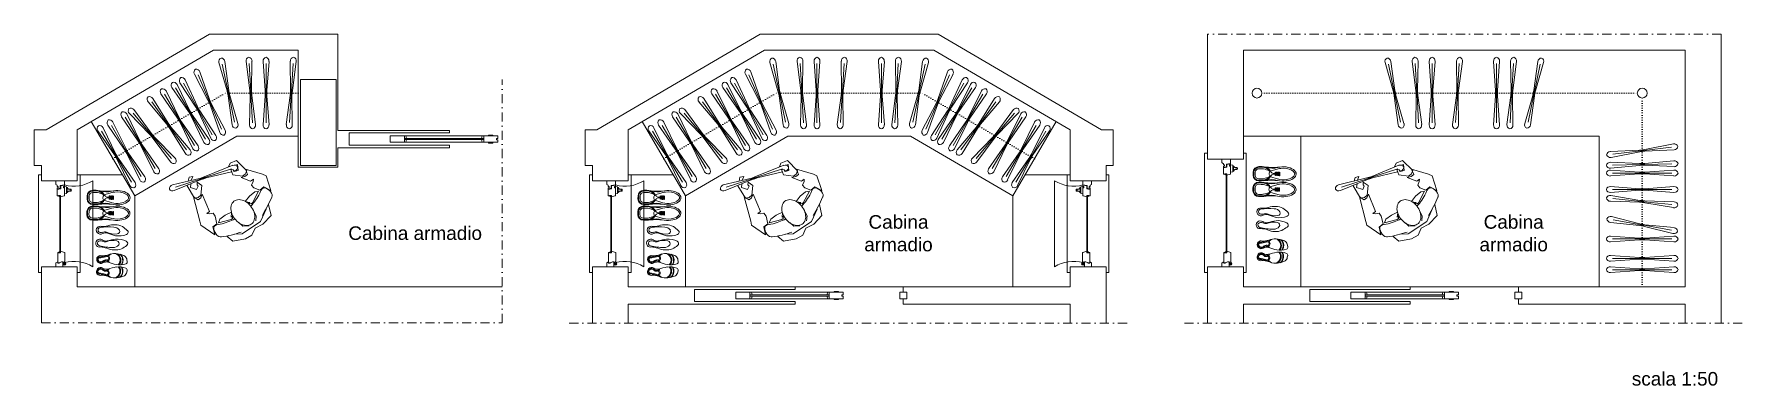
# Model space of a CAD drawing. Header units: millimetres. Extents: x 19853 to 22240, y 676 to 1165.
import ezdxf

# ---------------------------------------------------------------- set-up
doc = ezdxf.new("R2010")
doc.units = ezdxf.units.MM
for name, pattern in [('0', [0]), ('PUNTO2', [3.175, 0, -3.175]), ('TRATTOPUNTO', [25.4, 12.7, -6.35, 0, -6.35])]:
    doc.linetypes.add(name, pattern=pattern)
for name, color, linetype, lineweight in [('MURATURA', 5, 'Continuous', 20), ('PROIEZIONI_sottili', 8, 'Continuous', 5), ('TESTO', 252, 'Continuous', 9)]:
    doc.layers.add(name, color=color, linetype=linetype, lineweight=lineweight)
doc.styles.get("Standard").update_dxf_attribs({"font": 'ARIAL.TTF'})

msp = doc.modelspace()

# ---------------------------------------------------------------- texts
at = {"layer": 'TESTO'}
msp.add_text('Cabina armadio', height=18.904, dxfattribs=at).set_placement((20290.4, 878.7))
at = {"layer": 'TESTO', "width": 175.752, "attachment_point": 5}
for s, insert, char_height in [('Cabina armadio', (21057.4, 887.9), 18.904), ('Cabina armadio', (21915, 887.9), 18.904), ('scala 1:50', (22139.9, 685.1), 18.9)]:
    msp.add_mtext(s, dxfattribs=dict(at, insert=insert, char_height=char_height))

# ---------------------------------------------------------------- blocks, each defined once
blk = doc.blocks.new("uomo dall'alto")
at = {"layer": 'PROIEZIONI_sottili', "linetype": '0'}
for p, q in [((-8.7, 49.6), (12, 60.9)), ((2, 46.9), (-8.7, 49.6)), ((12, 60.9), (17.4, 59.5)), ((17.4, 59.5), (52, 51.7)), ((52, 51.7), (45.1, 47.9)), ((45.1, 47.9), (46, 43.3)), ((48, 46.1), (49.5, 51.2)), ((49.5, 51.2), (69.6, 52.6)), ((65.2, 49.4), (58.7, 43.3)), ((69.5, 46.6), (65.2, 49.4)), ((69.6, 52.6), (70.1, 52.3)), ((74.7, 48.3), (78.8, 44.7)), ((-28.1, 31.4), (-33.6, 14.4)), ((-28.1, 31.4), (-18.8, 35.6)), ((-20.6, 24.8), (-25, 15.1)), ((-18.8, 35.6), (-18.4, 33.8)), ((-0.4, 19.8), (3.8, 37.5)), ((3.3, 39.9), (2, 46.9)), ((14.1, 37.1), (3.3, 39.9)), ((3.8, 37.5), (7.1, 33.4)), ((7.1, 33.4), (8.9, 24)), ((8.9, 24), (8.3, 14.6)), ((19, 38), (14.1, 37.1)), ((20.5, 43.2), (19, 38)), ((22.5, 46), (20.5, 43.2)), ((23.4, 41.3), (22.5, 46)), ((49.3, 39.1), (23.4, 41.3)), ((46, 43.3), (49.3, 39.1)), ((48.9, 41.4), (48, 46.1)), ((60.5, 34), (48.9, 41.4)), ((58.7, 43.3), (62.1, 39.1)), ((67.4, 37.7), (60.5, 34)), ((62.1, 39.1), (64.5, 39.6)), ((64.5, 39.6), (67.4, 37.7)), ((73.9, 43.8), (73.7, 43.9)), ((77.2, 39.6), (73.9, 43.8)), ((78.8, 44.7), (77.2, 39.6)), ((-32.9, 3.8), (-33.6, 14.4)), ((-26.3, -4.5), (-32.9, 3.8)), ((-25, 15.1), (-21.6, -15.7)), ((-16.3, 9.5), (-19.8, 1.5)), ((-9.9, 11.8), (-16.3, 9.5)), ((0, 17.5), (-0.4, 19.8)), ((2.9, 15.6), (0, 17.5)), ((2.5, 17.9), (2.9, 15.6)), ((7.4, 14.8), (2.5, 17.9)), ((-26.5, -16.7), (-26.3, -4.5)), ((-20.9, -32.5), (-26.5, -16.7)), ((-21.6, -15.7), (-9.9, -30.4)), ((-17.6, -10.1), (-11.8, -13.8)), ((-11.8, -13.8), (-5, -13.6)), ((8.3, -12.4), (6.3, -15.2)), ((6.3, -15.2), (6.8, -17.5)), ((6.8, -17.5), (17.3, -32.4)), ((8.8, -14.7), (8.3, -12.4)), ((12.2, -10), (8.8, -14.7)), ((17, -18), (13, -9.5)), ((18.8, -27.3), (17, -18)), ((45.4, -19.7), (34.5, -29.1)), ((43.8, -24.9), (45.4, -19.7)), ((53.9, -10.9), (45.8, -22.1)), ((45.8, -22.1), (46.7, -26.7)), ((61.7, -11.8), (53.9, -10.9)), ((55.7, -20.2), (57.2, -15.1)), ((63.9, -23.4), (55.7, -20.2)), ((57.2, -15.1), (59.7, -14.6)), ((59.7, -14.6), (61.7, -11.8)), ((64.4, -20.1), (63.9, -23.4)), ((66.6, -10.8), (66, -12.8)), ((69.9, -15), (66.6, -10.8)), ((69.3, -24.8), (69.9, -15)), ((-5.7, -36.5), (-20.9, -32.5)), ((19.1, -41.7), (10.2, -48.3)), ((17.3, -32.4), (18.8, -27.3)), ((24.2, -28.7), (17.7, -34.8)), ((17.7, -34.8), (19.1, -41.7)), ((29.1, -27.7), (24.2, -28.7)), ((32.5, -31.9), (29.1, -27.7)), ((35.4, -33.8), (32.5, -31.9)), ((34.5, -29.1), (35.4, -33.8)), ((35.6, -48.2), (52.5, -30.5)), ((44.7, -29.5), (43.8, -24.9)), ((52.5, -30.5), (44.7, -29.5)), ((46.7, -26.7), (50.1, -30.9)), ((50.1, -30.9), (69.3, -24.8)), ((10.2, -48.3), (31.1, -51.5)), ((31.1, -51.5), (35.6, -48.2))]:
    blk.add_line(p, q, dxfattribs=at)
at = {"layer": 'PROIEZIONI_sottili'}
for p, q in [((71.8, 71.6), (68.1, 31)), ((75.4, 67.9), (69, 29.2)), ((80, 70.2), (70.4, 30.6)), ((62, -13.5), (68.4, 25.2)), ((66.9, 23.8), (67.5, 27.4)), ((68.1, 31), (67.5, 27.4)), ((68.3, 27.2), (68, 25.6)), ((68.3, 27.2), (68.6, 28.9)), ((69.1, 27.1), (68.8, 25.5)), ((69.1, 27.1), (69.3, 28.8)), ((69.3, 23.4), (69.9, 27)), ((70.4, 30.6), (69.9, 27)), ((58.5, -11.4), (66.9, 23.8)), ((65.6, -17.2), (69.3, 23.4)), ((57.4, -15.9), (57.6, -15))]:
    blk.add_line(p, q, dxfattribs=at)
at = {"layer": 'PROIEZIONI_sottili', "linetype": 'Continuous'}
for p, q in [((-18.8, 1.5), (-19.1, -0.4)), ((-18.1, 3.3), (-18.8, 1.5)), ((-17.2, 5.1), (-18.1, 3.3)), ((-16, 6.9), (-17.2, 5.1)), ((-14.5, 8.5), (-16, 6.9)), ((-12.7, 10), (-14.5, 8.5)), ((-10.8, 11.3), (-12.7, 10)), ((-8.6, 12.5), (-10.8, 11.3)), ((-6.3, 13.5), (-8.6, 12.5)), ((-3.9, 14.2), (-6.3, 13.5)), ((-1.4, 14.8), (-3.9, 14.2)), ((1.2, 15.1), (-1.4, 14.8)), ((3.7, 15.2), (1.2, 15.1)), ((6.2, 15), (3.7, 15.2)), ((8.6, 14.6), (6.2, 15)), ((10.8, 14), (8.6, 14.6)), ((12.9, 13.1), (10.8, 14)), ((14.8, 12.1), (12.9, 13.1)), ((16.5, 10.8), (14.8, 12.1)), ((17.9, 9.4), (16.5, 10.8)), ((19, 7.9), (17.9, 9.4)), ((19.8, 6.2), (19, 7.9)), ((20.4, 4.5), (19.8, 6.2)), ((19.9, -1.1), (20.4, 0.8)), ((20.5, 2.6), (20.4, 4.5)), ((20.4, 0.8), (20.5, 2.6)), ((-19.1, -0.4), (-19.1, -2.2)), ((-19.1, -2.2), (-18.7, -4)), ((-18.7, -4), (-18, -5.7)), ((-18, -5.7), (-17.1, -7.3)), ((-17.1, -7.3), (-15.8, -8.8)), ((-15.8, -8.8), (-14.3, -10.1)), ((-14.3, -10.1), (-12.5, -11.3)), ((-12.5, -11.3), (-10.5, -12.2)), ((-10.5, -12.2), (-8.3, -13)), ((-8.3, -13), (-6, -13.5)), ((-6, -13.5), (-3.5, -13.8)), ((-3.5, -13.8), (-1, -13.8)), ((-1, -13.8), (1.5, -13.6)), ((1.5, -13.6), (4, -13.2)), ((4, -13.2), (6.5, -12.5)), ((6.5, -12.5), (8.9, -11.7)), ((8.9, -11.7), (11.1, -10.6)), ((11.1, -10.6), (13.2, -9.3)), ((13.2, -9.3), (15.1, -7.9)), ((15.1, -7.9), (16.7, -6.3)), ((16.7, -6.3), (18.1, -4.7)), ((18.1, -4.7), (19.1, -2.9)), ((19.1, -2.9), (19.9, -1.1))]:
    blk.add_line(p, q, dxfattribs=at)
at = {"layer": 'PROIEZIONI_sottili'}
for centre, radius, start, end in [((77.3, 71.1), 5.47, 94.6644, 174.8173), ((74.6, 71.5), 5.47, 346.4981, 66.651), ((68.4, 25.5), 0.389, 170.6577, 350.6577), ((68.7, 27.2), 0.475, 135.49, 205.8254), ((69, 28.8), 0.389, 350.6577, 170.6577), ((68.7, 27.2), 0.475, 315.49, 25.8254), ((62.7, -17.1), 5.47, 166.4981, 246.651), ((60.1, -16.7), 5.47, 274.6644, 354.8173)]:
    blk.add_arc(centre, radius, start, end, dxfattribs=at)
at = {"layer": 'PROIEZIONI_sottili', "linetype": '0'}
for points in [[(-22.5, 15.5), (-15.6, 42.8), (-14.9, 44.3), (2, 44.7), (0.9, 36.3), (-2, 14.7)], [(-15.3, -21.8), (1.1, -44.9), (2.2, -46.1), (18.1, -40.1), (14, -32.8), (3.4, -13.3)]]:
    blk.add_spline(points, degree=3, dxfattribs=at)

# ---------------------------------------------------------------- linework, layer by layer
at = {"layer": 'MURATURA'}
for p, q in [((19869, 1032.2), (20096.7, 1165.2)), ((20275.6, 1165.2), (20096.7, 1165.2)), ((20275.6, 1165.2), (20275.6, 1031.2)), ((20637.1, 1032.2), (20864.7, 1165.2)), ((21043.7, 1165.2), (20864.7, 1165.2)), ((20933.7, 1165.2), (21112.6, 1165.2)), ((21340.3, 1032.2), (21112.6, 1165.2)), ((21488.2, 1165.2), (21488.2, 991.4)), ((22204.2, 1165.2), (22204.2, 762.8)), ((19912.6, 1032.2), (20102.6, 1143.2)), ((20220.6, 1143.2), (20102.6, 1143.2)), ((20220.6, 980.2), (20220.6, 1143.2)), ((20680.7, 1032.2), (20870.7, 1143.2)), ((20988.7, 1143.2), (20870.7, 1143.2)), ((20988.7, 1143.2), (21106.7, 1143.2)), ((21296.7, 1032.2), (21106.7, 1143.2)), ((21538.2, 1143.2), (21538.2, 991.4)), ((21846.2, 1143.2), (21538.2, 1143.2)), ((21846.2, 1143.2), (22154.2, 1143.2)), ((22154.2, 1143.2), (22154.2, 813.2)), ((19852.6, 1032.2), (19869, 1032.2)), ((19852.6, 1032.2), (19852.6, 982.2)), ((19912.6, 1032.2), (19912.6, 961.2)), ((20431.6, 1031.2), (20275.6, 1031.2)), ((20431.6, 1027.7), (20431.6, 1031.2)), ((20620.7, 1032.2), (20637.1, 1032.2)), ((20620.7, 1032.2), (20620.7, 982.2)), ((20680.7, 1032.2), (20680.7, 961.2)), ((21296.7, 1032.2), (21296.7, 961.2)), ((21356.7, 1032.2), (21340.3, 1032.2)), ((21356.7, 1032.2), (21356.7, 982.2)), ((20431.6, 1007.2), (20275.6, 1007.2)), ((20275.6, 1007.2), (20275.6, 980.2)), ((20368.6, 1023.7), (20368.6, 1014.8)), ((20431.6, 1007.2), (20431.6, 1010.7)), ((20479.2, 1023.7), (20479.2, 1014.8)), ((19852.6, 982.2), (19862.6, 982.2)), ((19862.6, 982.2), (19862.6, 961.2)), ((20220.6, 980.2), (20275.6, 980.2)), ((20620.7, 982.2), (20630.7, 982.2)), ((20630.7, 982.2), (20630.7, 961.2)), ((21346.7, 982.2), (21346.7, 961.2)), ((21356.7, 982.2), (21346.7, 982.2)), ((21538.2, 991.4), (21488.2, 991.4)), ((19912.6, 961.2), (19862.6, 961.2)), ((20680.7, 961.2), (20630.7, 961.2)), ((21296.7, 961.2), (21346.7, 961.2)), ((19862.6, 841.2), (19862.6, 763.2)), ((19912.6, 841.2), (19862.6, 841.2)), ((19912.6, 841.2), (19912.6, 813.2)), ((20630.7, 841.2), (20630.7, 762.8)), ((20680.7, 841.2), (20630.7, 841.2)), ((20680.7, 841.2), (20680.7, 813.2)), ((21296.7, 841.2), (21296.7, 813.2)), ((21296.7, 841.2), (21346.7, 841.2)), ((21346.7, 841.2), (21346.7, 762.8)), ((21488.2, 841.2), (21488.2, 762.8)), ((21538.2, 841.2), (21488.2, 841.2)), ((21538.2, 841.2), (21538.2, 813.2)), ((19912.6, 813.2), (20505, 813.2)), ((20913.2, 813.2), (20680.7, 813.2)), ((20913.2, 809.7), (20913.2, 813.2)), ((21064.1, 805.7), (21064.1, 813.2)), ((21064.1, 813.2), (21296.7, 813.2)), ((21770.8, 813.2), (21538.2, 813.2)), ((21770.8, 809.7), (21770.8, 813.2)), ((21921.7, 805.7), (21921.7, 813.2)), ((21921.7, 813.2), (22154.2, 813.2)), ((20913.2, 789.2), (20680.7, 789.2)), ((20680.7, 789.2), (20680.7, 762.8)), ((20850.2, 805.7), (20850.2, 796.8)), ((20913.2, 789.2), (20913.2, 792.7)), ((20960.8, 805.7), (20960.8, 796.8)), ((21064.1, 796.8), (21064.1, 789.2)), ((21064.1, 789.2), (21296.7, 789.2)), ((21296.7, 789.2), (21296.7, 762.8)), ((21770.8, 789.2), (21538.2, 789.2)), ((21538.2, 789.2), (21538.2, 762.8)), ((21707.8, 805.7), (21707.8, 796.8)), ((21770.8, 789.2), (21770.8, 792.7)), ((21818.4, 805.7), (21818.4, 796.8)), ((21921.7, 796.8), (21921.7, 789.2)), ((21921.7, 789.2), (22154.2, 789.2)), ((22154.2, 789.2), (22154.2, 762.8))]:
    msp.add_line(p, q, dxfattribs=at)
at = {"layer": 'MURATURA', "linetype": 'TRATTOPUNTO'}
for p, q in [((22204.2, 1165.2), (21488.2, 1165.2)), ((20598.4, 762.8), (21382.4, 762.8)), ((21456, 762.8), (22239.9, 762.8))]:
    msp.add_line(p, q, dxfattribs=at)
msp.add_lwpolyline([(19862.6, 763.2), (20505, 763.2), (20505, 1102.3)], dxfattribs=at)
at = {"layer": 'MURATURA'}
for points in [[(20223.6, 1102.2), (20273.6, 1102.2), (20273.6, 982.2), (20223.6, 982.2)], [(21059.2, 805.7), (21069, 805.7), (21069, 796.8), (21059.2, 796.8)], [(21916.8, 805.7), (21926.6, 805.7), (21926.6, 796.8), (21916.8, 796.8)]]:
    msp.add_lwpolyline(points, close=True, dxfattribs=at)
for points in [[(20368.6, 1023.7), (20349, 1023.7), (20349, 1014.8), (20368.6, 1014.8)], [(20498.8, 1020.2), (20498.8, 1023.7), (20479.2, 1023.7)], [(20479.2, 1014.8), (20498.8, 1014.8), (20498.8, 1018.2)], [(20850.2, 805.7), (20830.6, 805.7), (20830.6, 796.8), (20850.2, 796.8)], [(20980.4, 802.2), (20980.4, 805.7), (20960.8, 805.7)], [(20960.8, 796.8), (20980.4, 796.8), (20980.4, 800.2)], [(21707.8, 805.7), (21688.2, 805.7), (21688.2, 796.8), (21707.8, 796.8)], [(21838, 802.2), (21838, 805.7), (21818.4, 805.7)], [(21818.4, 796.8), (21838, 796.8), (21838, 800.2)]]:
    msp.add_lwpolyline(points, dxfattribs=at)
for centre in [(21557.1, 1083.2), (22094.2, 1083.2)]:
    msp.add_circle(centre, 6.82, dxfattribs=at)
at = {"layer": 'PROIEZIONI_sottili'}
for p, q in [((20110.1, 1125.7), (20121.4, 1086.6)), ((20114.8, 1123.6), (20122.9, 1085.2)), ((20118.2, 1127.4), (20123.7, 1087)), ((20147.9, 1127.2), (20153.1, 1086.8)), ((20152.2, 1124.4), (20154.4, 1085.3)), ((20156.1, 1127.7), (20155.5, 1086.9)), ((20171.6, 1127.5), (20174.6, 1086.9)), ((20175.7, 1124.5), (20175.7, 1085.3)), ((20179.9, 1127.5), (20176.9, 1086.9)), ((20209.6, 1127.7), (20210, 1086.9)), ((20213.6, 1124.4), (20211.1, 1085.3)), ((20217.9, 1127.2), (20212.4, 1086.8)), ((20878.2, 1125.7), (20889.4, 1086.6)), ((20882.8, 1123.6), (20890.9, 1085.2)), ((20886.2, 1127.4), (20891.7, 1087)), ((20916, 1127.2), (20921.2, 1086.8)), ((20920.3, 1124.4), (20922.5, 1085.3)), ((20924.2, 1127.7), (20923.5, 1086.9)), ((20939.7, 1127.5), (20942.6, 1086.9)), ((20943.8, 1124.5), (20943.8, 1085.3)), ((20947.9, 1127.5), (20945, 1086.9)), ((20977.7, 1127.7), (20978.1, 1086.9)), ((20981.6, 1124.4), (20979.2, 1085.3)), ((20986, 1127.2), (20980.4, 1086.8)), ((21029.4, 1127.5), (21032.4, 1086.9)), ((21033.6, 1124.5), (21033.6, 1085.3)), ((21037.7, 1127.5), (21034.7, 1086.9)), ((21053.1, 1127.7), (21053.8, 1086.9)), ((21057.1, 1124.4), (21054.9, 1085.3)), ((21061.4, 1127.2), (21056.2, 1086.8)), ((21091.1, 1127.4), (21085.6, 1087)), ((21094.5, 1123.6), (21086.4, 1085.2)), ((21099.2, 1125.7), (21087.9, 1086.6)), ((21735.7, 1125.7), (21747, 1086.6)), ((21740.4, 1123.6), (21748.5, 1085.2)), ((21743.8, 1127.4), (21749.3, 1087)), ((21773.5, 1127.2), (21778.8, 1086.8)), ((21777.8, 1124.4), (21780, 1085.3)), ((21781.8, 1127.7), (21781.1, 1086.9)), ((21797.2, 1127.5), (21800.2, 1086.9)), ((21801.4, 1124.5), (21801.4, 1085.3)), ((21805.5, 1127.5), (21802.5, 1086.9)), ((21835.3, 1127.7), (21835.6, 1086.9)), ((21839.2, 1124.4), (21836.7, 1085.3)), ((21843.5, 1127.2), (21838, 1086.8)), ((21887, 1127.5), (21889.9, 1086.9)), ((21891.1, 1124.5), (21891.1, 1085.3)), ((21895.3, 1127.5), (21892.3, 1086.9)), ((21910.7, 1127.7), (21911.4, 1086.9)), ((21914.7, 1124.4), (21912.5, 1085.3)), ((21919, 1127.2), (21913.7, 1086.8)), ((21948.7, 1127.4), (21943.2, 1087)), ((21952.1, 1123.6), (21944, 1085.2)), ((21956.8, 1125.7), (21945.5, 1086.6)), ((20062.9, 1101.8), (20080.1, 1064.8)), ((20075.9, 1109.7), (20094.8, 1073.6)), ((20080.9, 1108.5), (20096.5, 1072.6)), ((20083.5, 1113), (20097, 1074.5)), ((20831, 1101.8), (20848.1, 1064.8)), ((20844, 1109.7), (20862.9, 1073.6)), ((20849, 1108.5), (20864.6, 1072.6)), ((20851.5, 1113), (20865, 1074.5)), ((21125.8, 1113), (21112.3, 1074.5)), ((21128.4, 1108.5), (21112.7, 1072.6)), ((21133.4, 1109.7), (21114.5, 1073.6)), ((21146.3, 1101.8), (21129.2, 1064.8)), ((20017.9, 1075.8), (20039.4, 1041.2)), ((20029.2, 1082.2), (20052.2, 1048.5)), ((20034.3, 1081.6), (20054.1, 1047.8)), ((20036.3, 1086.3), (20054.3, 1049.7)), ((20044.5, 1091.1), (20067.6, 1057.5)), ((20049.6, 1090.6), (20069.4, 1056.7)), ((20051.7, 1095.3), (20069.6, 1058.7)), ((20055.7, 1097.7), (20078, 1063.6)), ((20060.8, 1097.1), (20079.8, 1062.8)), ((20097, 1074.5), (20098.4, 1071.2)), ((20121.4, 1086.6), (20122.1, 1083)), ((20122.9, 1079.4), (20122.1, 1083)), ((20122.9, 1083.2), (20122.6, 1084.8)), ((20122.9, 1083.2), (20123.2, 1081.5)), ((20128.4, 1039.1), (20122.9, 1079.4)), ((20123.7, 1083.3), (20123.3, 1084.9)), ((20123.7, 1087), (20124.4, 1083.5)), ((20123.7, 1083.3), (20124, 1081.7)), ((20131.8, 1042.9), (20123.7, 1081.2)), ((20125.2, 1079.9), (20124.4, 1083.5)), ((20136.5, 1040.8), (20125.2, 1079.9)), ((20152.9, 1038.8), (20153.5, 1079.5)), ((20153.1, 1086.8), (20153.3, 1083.2)), ((20153.5, 1079.5), (20153.3, 1083.2)), ((20154.1, 1083.2), (20154, 1084.9)), ((20154.1, 1083.2), (20154.2, 1081.6)), ((20156.8, 1042), (20154.6, 1081.2)), ((20154.9, 1083.3), (20154.8, 1084.9)), ((20154.9, 1083.3), (20155, 1081.6)), ((20155.5, 1086.9), (20155.7, 1083.3)), ((20155.9, 1079.7), (20155.7, 1083.3)), ((20161.1, 1039.3), (20155.9, 1079.7)), ((20171.6, 1039), (20174.6, 1079.6)), ((20174.6, 1086.9), (20174.6, 1083.2)), ((20174.6, 1079.6), (20174.6, 1083.2)), ((20175.3, 1083.2), (20175.3, 1084.9)), ((20175.3, 1083.2), (20175.3, 1081.6)), ((20175.7, 1042), (20175.7, 1081.2)), ((20176.1, 1083.2), (20176.1, 1084.9)), ((20176.1, 1083.2), (20176.1, 1081.6)), ((20176.9, 1086.9), (20176.9, 1083.2)), ((20176.9, 1079.6), (20176.9, 1083.2)), ((20179.9, 1039), (20176.9, 1079.6)), ((20204, 1039.3), (20209.6, 1079.7)), ((20208.3, 1042.1), (20210.8, 1081.2)), ((20209.6, 1079.7), (20209.8, 1083.3)), ((20210, 1086.9), (20209.8, 1083.3)), ((20210.6, 1083.3), (20210.5, 1081.6)), ((20210.6, 1083.3), (20210.7, 1084.9)), ((20211.3, 1083.2), (20211.2, 1081.6)), ((20211.3, 1083.2), (20211.5, 1084.9)), ((20211.9, 1079.5), (20212.1, 1083.2)), ((20212.3, 1038.8), (20211.9, 1079.5)), ((20212.4, 1086.8), (20212.1, 1083.2)), ((20786, 1075.8), (20807.5, 1041.2)), ((20797.2, 1082.2), (20820.3, 1048.5)), ((20802.3, 1081.6), (20822.1, 1047.8)), ((20804.4, 1086.3), (20822.3, 1049.7)), ((20812.6, 1091.1), (20835.7, 1057.5)), ((20817.7, 1090.6), (20837.5, 1056.7)), ((20819.7, 1095.3), (20837.7, 1058.7)), ((20823.8, 1097.7), (20846.1, 1063.6)), ((20828.9, 1097.1), (20847.9, 1062.8)), ((20865, 1074.5), (20866.5, 1071.2)), ((20889.4, 1086.6), (20890.2, 1083)), ((20891, 1079.4), (20890.2, 1083)), ((20891, 1083.2), (20890.6, 1084.8)), ((20891, 1083.2), (20891.3, 1081.5)), ((20896.5, 1039.1), (20891, 1079.4)), ((20891.7, 1083.3), (20891.4, 1084.9)), ((20891.7, 1087), (20892.5, 1083.5)), ((20891.7, 1083.3), (20892.1, 1081.7)), ((20899.9, 1042.9), (20891.8, 1081.2)), ((20893.3, 1079.9), (20892.5, 1083.5)), ((20904.5, 1040.8), (20893.3, 1079.9)), ((20920.9, 1038.8), (20921.6, 1079.5)), ((20921.2, 1086.8), (20921.4, 1083.2)), ((20921.6, 1079.5), (20921.4, 1083.2)), ((20922.2, 1083.2), (20922.1, 1084.9)), ((20922.2, 1083.2), (20922.3, 1081.6)), ((20924.9, 1042), (20922.7, 1081.2)), ((20923, 1083.3), (20922.9, 1084.9)), ((20923, 1083.3), (20923.1, 1081.6)), ((20923.5, 1086.9), (20923.8, 1083.3)), ((20924, 1079.7), (20923.8, 1083.3)), ((20929.2, 1039.3), (20924, 1079.7)), ((20939.7, 1039), (20942.6, 1079.6)), ((20942.6, 1086.9), (20942.6, 1083.2)), ((20942.6, 1079.6), (20942.6, 1083.2)), ((20943.4, 1083.2), (20943.4, 1084.9)), ((20943.4, 1083.2), (20943.4, 1081.6)), ((20943.8, 1042), (20943.8, 1081.2)), ((20944.2, 1083.2), (20944.2, 1084.9)), ((20944.2, 1083.2), (20944.2, 1081.6)), ((20945, 1086.9), (20945, 1083.2)), ((20945, 1079.6), (20945, 1083.2)), ((20947.9, 1039), (20945, 1079.6)), ((20972.1, 1039.3), (20977.6, 1079.7)), ((20976.4, 1042.1), (20978.9, 1081.2)), ((20977.6, 1079.7), (20977.9, 1083.3)), ((20978.1, 1086.9), (20977.9, 1083.3)), ((20978.6, 1083.3), (20978.5, 1081.6)), ((20978.6, 1083.3), (20978.7, 1084.9)), ((20979.4, 1083.2), (20979.3, 1081.6)), ((20979.4, 1083.2), (20979.5, 1084.9)), ((20980, 1079.5), (20980.2, 1083.2)), ((20980.3, 1038.8), (20980, 1079.5)), ((20980.4, 1086.8), (20980.2, 1083.2)), ((21029.4, 1039), (21032.4, 1079.6)), ((21032.4, 1086.9), (21032.4, 1083.2)), ((21032.4, 1079.6), (21032.4, 1083.2)), ((21033.2, 1083.2), (21033.2, 1084.9)), ((21033.2, 1083.2), (21033.2, 1081.6)), ((21033.6, 1042), (21033.6, 1081.2)), ((21033.9, 1083.2), (21033.9, 1084.9)), ((21033.9, 1083.2), (21033.9, 1081.6)), ((21034.7, 1086.9), (21034.7, 1083.2)), ((21034.7, 1079.6), (21034.7, 1083.2)), ((21037.7, 1039), (21034.7, 1079.6)), ((21048.2, 1039.3), (21053.4, 1079.7)), ((21052.4, 1042), (21054.7, 1081.2)), ((21053.4, 1079.7), (21053.6, 1083.3)), ((21053.8, 1086.9), (21053.6, 1083.3)), ((21054.4, 1083.3), (21054.3, 1081.6)), ((21054.4, 1083.3), (21054.5, 1084.9)), ((21055.2, 1083.2), (21055.1, 1081.6)), ((21055.2, 1083.2), (21055.3, 1084.9)), ((21055.7, 1079.5), (21055.9, 1083.2)), ((21056.4, 1038.8), (21055.7, 1079.5)), ((21056.2, 1086.8), (21055.9, 1083.2)), ((21072.8, 1040.8), (21084.1, 1079.9)), ((21077.5, 1042.9), (21085.6, 1081.2)), ((21080.9, 1039.1), (21086.4, 1079.4)), ((21084.1, 1079.9), (21084.8, 1083.5)), ((21085.6, 1087), (21084.8, 1083.5)), ((21085.6, 1083.3), (21085.3, 1081.7)), ((21085.6, 1083.3), (21086, 1084.9)), ((21086.4, 1083.2), (21086, 1081.5)), ((21086.4, 1083.2), (21086.7, 1084.8)), ((21086.4, 1079.4), (21087.1, 1083)), ((21087.9, 1086.6), (21087.1, 1083)), ((21112.3, 1074.5), (21110.8, 1071.2)), ((21148.5, 1097.1), (21129.5, 1062.8)), ((21153.6, 1097.7), (21131.3, 1063.6)), ((21157.6, 1095.3), (21139.7, 1058.7)), ((21159.7, 1090.6), (21139.9, 1056.7)), ((21164.7, 1091.1), (21141.7, 1057.5)), ((21173, 1086.3), (21155, 1049.7)), ((21175, 1081.6), (21155.2, 1047.8)), ((21180.1, 1082.2), (21157, 1048.5)), ((21191.4, 1075.8), (21169.9, 1041.2)), ((21747, 1086.6), (21747.8, 1083)), ((21748.5, 1079.4), (21747.8, 1083)), ((21748.5, 1083.2), (21748.2, 1084.8)), ((21748.5, 1083.2), (21748.9, 1081.5)), ((21754, 1039.1), (21748.5, 1079.4)), ((21749.3, 1083.3), (21749, 1084.9)), ((21749.3, 1087), (21750.1, 1083.5)), ((21749.3, 1083.3), (21749.6, 1081.7)), ((21757.4, 1042.9), (21749.3, 1081.2)), ((21750.8, 1079.9), (21750.1, 1083.5)), ((21762.1, 1040.8), (21750.8, 1079.9)), ((21778.5, 1038.8), (21779.2, 1079.5)), ((21778.8, 1086.8), (21779, 1083.2)), ((21779.2, 1079.5), (21779, 1083.2)), ((21779.8, 1083.2), (21779.7, 1084.9)), ((21779.8, 1083.2), (21779.8, 1081.6)), ((21782.5, 1042), (21780.3, 1081.2)), ((21780.5, 1083.3), (21780.4, 1084.9)), ((21780.5, 1083.3), (21780.6, 1081.6)), ((21781.1, 1086.9), (21781.3, 1083.3)), ((21781.5, 1079.7), (21781.3, 1083.3)), ((21786.8, 1039.3), (21781.5, 1079.7)), ((21797.2, 1039), (21800.2, 1079.6)), ((21800.2, 1086.9), (21800.2, 1083.2)), ((21800.2, 1079.6), (21800.2, 1083.2)), ((21801, 1083.2), (21801, 1084.9)), ((21801, 1083.2), (21801, 1081.6)), ((21801.4, 1042), (21801.4, 1081.2)), ((21801.8, 1083.2), (21801.8, 1084.9)), ((21801.8, 1083.2), (21801.8, 1081.6)), ((21802.5, 1086.9), (21802.5, 1083.2)), ((21802.5, 1079.6), (21802.5, 1083.2)), ((21805.5, 1039), (21802.5, 1079.6)), ((21829.7, 1039.3), (21835.2, 1079.7)), ((21834, 1042.1), (21836.5, 1081.2)), ((21835.2, 1079.7), (21835.4, 1083.3)), ((21835.6, 1086.9), (21835.4, 1083.3)), ((21836.2, 1083.3), (21836.1, 1081.6)), ((21836.2, 1083.3), (21836.3, 1084.9)), ((21837, 1083.2), (21836.9, 1081.6)), ((21837, 1083.2), (21837.1, 1084.9)), ((21837.5, 1079.5), (21837.8, 1083.2)), ((21837.9, 1038.8), (21837.5, 1079.5)), ((21838, 1086.8), (21837.8, 1083.2)), ((21887, 1039), (21889.9, 1079.6)), ((21889.9, 1086.9), (21889.9, 1083.2)), ((21889.9, 1079.6), (21889.9, 1083.2)), ((21890.7, 1083.2), (21890.7, 1084.9)), ((21890.7, 1083.2), (21890.7, 1081.6)), ((21891.1, 1042), (21891.1, 1081.2)), ((21891.5, 1083.2), (21891.5, 1084.9)), ((21891.5, 1083.2), (21891.5, 1081.6)), ((21892.3, 1086.9), (21892.3, 1083.2)), ((21892.3, 1079.6), (21892.3, 1083.2)), ((21895.3, 1039), (21892.3, 1079.6)), ((21905.7, 1039.3), (21911, 1079.7)), ((21910, 1042), (21912.2, 1081.2)), ((21911, 1079.7), (21911.2, 1083.3)), ((21911.4, 1086.9), (21911.2, 1083.3)), ((21912, 1083.3), (21911.9, 1081.6)), ((21912, 1083.3), (21912, 1084.9)), ((21912.7, 1083.2), (21912.6, 1081.6)), ((21912.7, 1083.2), (21912.8, 1084.9)), ((21913.3, 1079.5), (21913.5, 1083.2)), ((21914, 1038.8), (21913.3, 1079.5)), ((21913.7, 1086.8), (21913.5, 1083.2)), ((21930.4, 1040.8), (21941.7, 1079.9)), ((21935, 1042.9), (21943.1, 1081.2)), ((21938.5, 1039.1), (21944, 1079.4)), ((21941.7, 1079.9), (21942.4, 1083.5)), ((21943.2, 1087), (21942.4, 1083.5)), ((21943.2, 1083.3), (21942.8, 1081.7)), ((21943.2, 1083.3), (21943.5, 1084.9)), ((21943.9, 1083.2), (21943.6, 1081.5)), ((21943.9, 1083.2), (21944.3, 1084.8)), ((21944, 1079.4), (21944.7, 1083)), ((21945.5, 1086.6), (21944.7, 1083)), ((19981.5, 1054.3), (19999.5, 1017.7)), ((19985.2, 1054.9), (20013.8, 1025.8)), ((19990.3, 1055.2), (20015.7, 1025.3)), ((19991.5, 1060.2), (20015.6, 1027.3)), ((20011.2, 1070.9), (20037.5, 1039.8)), ((20016.3, 1070.9), (20039.4, 1039.2)), ((20067.6, 1057.5), (20069.4, 1054.4)), ((20070.1, 1054.8), (20069.3, 1056.2)), ((20071.3, 1051.2), (20069.4, 1054.4)), ((20069.6, 1058.7), (20071.5, 1055.6)), ((20070.8, 1055.2), (20069.9, 1056.6)), ((20070.1, 1054.8), (20070.9, 1053.3)), ((20070.8, 1055.2), (20071.6, 1053.7)), ((20089.2, 1014.6), (20071.3, 1051.2)), ((20073.3, 1052.4), (20071.5, 1055.6)), ((20091.3, 1019.3), (20071.5, 1053.2)), ((20096.4, 1018.8), (20073.3, 1052.4)), ((20078, 1063.6), (20079.8, 1060.4)), ((20080.4, 1060.8), (20079.6, 1062.3)), ((20081.5, 1057.3), (20079.8, 1060.4)), ((20080.1, 1064.8), (20081.8, 1061.6)), ((20081.1, 1061.2), (20080.3, 1062.6)), ((20080.4, 1060.8), (20081.2, 1059.4)), ((20081.1, 1061.2), (20081.9, 1059.7)), ((20098.6, 1020.3), (20081.5, 1057.3)), ((20083.6, 1058.4), (20081.8, 1061.6)), ((20100.8, 1024.9), (20081.8, 1059.2)), ((20105.9, 1024.3), (20083.6, 1058.4)), ((20094.8, 1073.6), (20096.3, 1070.2)), ((20097, 1070.5), (20096.3, 1072.1)), ((20097.7, 1066.9), (20096.3, 1070.2)), ((20097, 1070.5), (20097.7, 1069)), ((20097.7, 1070.8), (20097.1, 1072.4)), ((20097.7, 1070.8), (20098.4, 1069.3)), ((20111.2, 1028.4), (20097.7, 1066.9)), ((20113.8, 1032.8), (20098.2, 1068.8)), ((20099.9, 1067.8), (20098.4, 1071.2)), ((20118.8, 1031.7), (20099.9, 1067.8)), ((20749.6, 1054.3), (20767.5, 1017.7)), ((20753.3, 1054.9), (20781.9, 1025.8)), ((20758.4, 1055.2), (20783.8, 1025.3)), ((20759.6, 1060.2), (20783.7, 1027.3)), ((20779.3, 1070.9), (20805.6, 1039.8)), ((20784.4, 1070.9), (20807.5, 1039.2)), ((20835.7, 1057.5), (20837.5, 1054.4)), ((20838.2, 1054.8), (20837.3, 1056.2)), ((20839.3, 1051.2), (20837.5, 1054.4)), ((20837.7, 1058.7), (20839.5, 1055.6)), ((20838.8, 1055.2), (20838, 1056.6)), ((20838.2, 1054.8), (20839, 1053.3)), ((20838.8, 1055.2), (20839.7, 1053.7)), ((20857.3, 1014.6), (20839.3, 1051.2)), ((20841.4, 1052.4), (20839.5, 1055.6)), ((20859.3, 1019.3), (20839.5, 1053.2)), ((20864.4, 1018.8), (20841.4, 1052.4)), ((20846.1, 1063.6), (20847.8, 1060.4)), ((20848.5, 1060.8), (20847.7, 1062.3)), ((20849.6, 1057.3), (20847.8, 1060.4)), ((20848.1, 1064.8), (20849.9, 1061.6)), ((20849.2, 1061.2), (20848.4, 1062.6)), ((20848.5, 1060.8), (20849.3, 1059.4)), ((20849.2, 1061.2), (20850, 1059.7)), ((20866.7, 1020.3), (20849.6, 1057.3)), ((20868.8, 1024.9), (20849.8, 1059.2)), ((20851.6, 1058.4), (20849.9, 1061.6)), ((20873.9, 1024.3), (20851.6, 1058.4)), ((20862.9, 1073.6), (20864.3, 1070.2)), ((20865.8, 1066.9), (20864.3, 1070.2)), ((20865.1, 1070.5), (20864.4, 1072.1)), ((20865.8, 1070.8), (20865.1, 1072.4)), ((20865.1, 1070.5), (20865.7, 1069)), ((20865.8, 1070.8), (20866.4, 1069.3)), ((20879.3, 1028.4), (20865.8, 1066.9)), ((20881.9, 1032.8), (20866.2, 1068.8)), ((20868, 1067.8), (20866.5, 1071.2)), ((20886.9, 1031.7), (20868, 1067.8)), ((21090.5, 1031.7), (21109.4, 1067.8)), ((21095.5, 1032.8), (21111.1, 1068.8)), ((21098, 1028.4), (21111.6, 1066.9)), ((21103.4, 1024.3), (21125.7, 1058.4)), ((21108.5, 1024.9), (21127.5, 1059.2)), ((21109.4, 1067.8), (21110.8, 1071.2)), ((21110.7, 1020.3), (21127.8, 1057.3)), ((21111.6, 1070.8), (21110.9, 1069.3)), ((21111.6, 1070.8), (21112.2, 1072.4)), ((21112.3, 1070.5), (21111.6, 1069)), ((21111.6, 1066.9), (21113, 1070.2)), ((21112.3, 1070.5), (21112.9, 1072.1)), ((21112.9, 1018.8), (21136, 1052.4)), ((21114.5, 1073.6), (21113, 1070.2)), ((21118, 1019.3), (21137.8, 1053.2)), ((21120.1, 1014.6), (21138, 1051.2)), ((21125.7, 1058.4), (21127.5, 1061.6)), ((21128.2, 1061.2), (21127.4, 1059.7)), ((21129.2, 1064.8), (21127.5, 1061.6)), ((21127.8, 1057.3), (21129.5, 1060.4)), ((21128.8, 1060.8), (21128, 1059.4)), ((21128.2, 1061.2), (21129, 1062.6)), ((21128.8, 1060.8), (21129.6, 1062.3)), ((21131.3, 1063.6), (21129.5, 1060.4)), ((21136, 1052.4), (21137.8, 1055.6)), ((21138.5, 1055.2), (21137.7, 1053.7)), ((21139.7, 1058.7), (21137.8, 1055.6)), ((21138, 1051.2), (21139.9, 1054.4)), ((21139.2, 1054.8), (21138.3, 1053.3)), ((21138.5, 1055.2), (21139.3, 1056.6)), ((21139.2, 1054.8), (21140, 1056.2)), ((21141.7, 1057.5), (21139.9, 1054.4)), ((21192.9, 1070.9), (21169.9, 1039.2)), ((21198.1, 1070.9), (21171.8, 1039.8)), ((21218.9, 1055.2), (21193.5, 1025.3)), ((21217.7, 1060.2), (21193.7, 1027.3)), ((21224, 1054.9), (21195.5, 1025.8)), ((21227.8, 1054.3), (21209.8, 1017.7)), ((19932.1, 1043.6), (19992.6, 940)), ((19941.3, 1030.8), (19964.4, 997.2)), ((19946.4, 1030.3), (19966.2, 996.4)), ((19948.5, 1035), (19966.4, 998.4)), ((19955, 1038.8), (19978, 1005.2)), ((19960.1, 1038.3), (19979.8, 1004.4)), ((19962.1, 1043), (19980.1, 1006.4)), ((19974.4, 1050.1), (19997.4, 1016.5)), ((19979.5, 1049.6), (19999.3, 1015.7)), ((20015.6, 1027.3), (20018, 1024.5)), ((20037.5, 1039.8), (20039.6, 1036.8)), ((20040.3, 1037.3), (20039.3, 1038.6)), ((20039.4, 1041.2), (20041.5, 1038.2)), ((20041.8, 1033.9), (20039.6, 1036.8)), ((20040.9, 1037.8), (20039.9, 1039.1)), ((20040.3, 1037.3), (20041.3, 1036)), ((20040.9, 1037.8), (20041.9, 1036.4)), ((20043.7, 1035.3), (20041.5, 1038.2)), ((20064.9, 1004.1), (20041.8, 1035.9)), ((20063.3, 999.3), (20041.8, 1033.9)), ((20070, 1004.1), (20043.7, 1035.3)), ((20052.2, 1048.5), (20054.1, 1045.4)), ((20054.8, 1045.8), (20053.9, 1047.2)), ((20055.9, 1042.3), (20054.1, 1045.4)), ((20054.3, 1049.7), (20056.1, 1046.6)), ((20055.4, 1046.2), (20054.6, 1047.6)), ((20054.8, 1045.8), (20055.6, 1044.4)), ((20055.4, 1046.2), (20056.3, 1044.8)), ((20073.9, 1005.7), (20055.9, 1042.3)), ((20057.9, 1043.4), (20056.1, 1046.6)), ((20075.9, 1010.4), (20056.1, 1044.2)), ((20081, 1009.8), (20057.9, 1043.4)), ((20291.6, 1010.7), (20291.6, 1027.7)), ((20431.6, 1027.7), (20291.6, 1027.7)), ((20700.1, 1043.6), (20760.7, 940)), ((20709.4, 1030.8), (20732.5, 997.2)), ((20714.5, 1030.3), (20734.3, 996.4)), ((20716.5, 1035), (20734.5, 998.4)), ((20723, 1038.8), (20746.1, 1005.2)), ((20728.1, 1038.3), (20747.9, 1004.4)), ((20730.2, 1043), (20748.1, 1006.4)), ((20742.4, 1050.1), (20765.5, 1016.5)), ((20747.5, 1049.6), (20767.3, 1015.7)), ((20783.7, 1027.3), (20786, 1024.5)), ((20805.6, 1039.8), (20807.7, 1036.8)), ((20808.3, 1037.3), (20807.4, 1038.6)), ((20807.5, 1041.2), (20809.6, 1038.2)), ((20809.8, 1033.9), (20807.7, 1036.8)), ((20809, 1037.8), (20808, 1039.1)), ((20808.3, 1037.3), (20809.3, 1036)), ((20809, 1037.8), (20810, 1036.4)), ((20811.8, 1035.3), (20809.6, 1038.2)), ((20831.4, 999.3), (20809.8, 1033.9)), ((20832.9, 1004.1), (20809.9, 1035.9)), ((20838, 1004.1), (20811.8, 1035.3)), ((20820.3, 1048.5), (20822.1, 1045.4)), ((20822.8, 1045.8), (20822, 1047.2)), ((20824, 1042.3), (20822.1, 1045.4)), ((20822.3, 1049.7), (20824.2, 1046.6)), ((20823.5, 1046.2), (20822.7, 1047.6)), ((20822.8, 1045.8), (20823.7, 1044.4)), ((20823.5, 1046.2), (20824.3, 1044.8)), ((20841.9, 1005.7), (20824, 1042.3)), ((20826, 1043.4), (20824.2, 1046.6)), ((20844, 1010.4), (20824.2, 1044.2)), ((20849.1, 1009.8), (20826, 1043.4)), ((21128.3, 1009.8), (21151.3, 1043.4)), ((21133.4, 1010.4), (21153.2, 1044.2)), ((21135.4, 1005.7), (21153.4, 1042.3)), ((21139.3, 1004.1), (21165.6, 1035.3)), ((21144.4, 1004.1), (21167.5, 1035.9)), ((21146, 999.3), (21167.5, 1033.9)), ((21151.3, 1043.4), (21153.2, 1046.6)), ((21153.9, 1046.2), (21153, 1044.8)), ((21155, 1049.7), (21153.2, 1046.6)), ((21153.4, 1042.3), (21155.2, 1045.4)), ((21154.5, 1045.8), (21153.7, 1044.4)), ((21153.9, 1046.2), (21154.7, 1047.6)), ((21154.5, 1045.8), (21155.4, 1047.2)), ((21157, 1048.5), (21155.2, 1045.4)), ((21165.6, 1035.3), (21167.7, 1038.2)), ((21168.4, 1037.8), (21167.4, 1036.4)), ((21167.5, 1033.9), (21169.6, 1036.8)), ((21169.9, 1041.2), (21167.7, 1038.2)), ((21169, 1037.3), (21168, 1036)), ((21168.4, 1037.8), (21169.3, 1039.1)), ((21169, 1037.3), (21170, 1038.6)), ((21171.8, 1039.8), (21169.6, 1036.8)), ((21193.7, 1027.3), (21191.3, 1024.5)), ((21229.8, 1049.6), (21210, 1015.7)), ((21234.9, 1050.1), (21211.8, 1016.5)), ((21277.2, 1043.6), (21216.7, 940)), ((21247.2, 1043), (21229.2, 1006.4)), ((21249.2, 1038.3), (21229.4, 1004.4)), ((21254.3, 1038.8), (21231.3, 1005.2)), ((21260.8, 1035), (21242.9, 998.4)), ((21262.9, 1030.3), (21243.1, 996.4)), ((21268, 1030.8), (21244.9, 997.2)), ((19978, 1005.2), (19979.9, 1002)), ((19980.5, 1002.4), (19979.7, 1003.9)), ((19980.1, 1006.4), (19981.9, 1003.2)), ((19981.2, 1002.8), (19980.4, 1004.3)), ((19981.2, 1002.8), (19982.1, 1001.4)), ((19983.7, 1000.1), (19981.9, 1003.2)), ((19992.6, 940), (20135.1, 1023.2)), ((19997.4, 1016.5), (19999.3, 1013.4)), ((20000, 1013.8), (19999.1, 1015.2)), ((20001.1, 1010.2), (19999.3, 1013.4)), ((19999.5, 1017.7), (20001.3, 1014.6)), ((20000.6, 1014.2), (19999.8, 1015.6)), ((20000, 1013.8), (20000.8, 1012.4)), ((20000.6, 1014.2), (20001.5, 1012.7)), ((20019.1, 973.6), (20001.1, 1010.2)), ((20003.1, 1011.4), (20001.3, 1014.6)), ((20021.1, 978.3), (20001.3, 1012.2)), ((20026.2, 977.8), (20003.1, 1011.4)), ((20013.8, 1025.8), (20016.2, 1023)), ((20016.8, 1023.5), (20015.7, 1024.8)), ((20018.5, 1020.2), (20016.2, 1023)), ((20017.4, 1024), (20016.3, 1025.3)), ((20016.8, 1023.5), (20017.8, 1022.3)), ((20017.4, 1024), (20018.4, 1022.8)), ((20020.3, 1021.8), (20018, 1024.5)), ((20043.8, 992.3), (20018.4, 1022.2)), ((20042.6, 987.4), (20018.5, 1020.2)), ((20048.9, 992.7), (20020.3, 1021.8)), ((20220.6, 1023.2), (20135.1, 1023.2)), ((20431.6, 1010.7), (20291.6, 1010.7)), ((20479.2, 1020), (20368.6, 1020)), ((20479.2, 1018.5), (20368.6, 1018.5)), ((20370.6, 1023.7), (20477.1, 1023.7)), ((20477.1, 1014.8), (20370.6, 1014.8)), ((20496.8, 1019.2), (20496.8, 1020.2)), ((20496.8, 1020.2), (20498.8, 1020.2)), ((20496.8, 1019.2), (20496.8, 1018.2)), ((20496.8, 1018.2), (20498.8, 1018.2)), ((20746.1, 1005.2), (20747.9, 1002)), ((20748.6, 1002.4), (20747.8, 1003.9)), ((20748.1, 1006.4), (20750, 1003.2)), ((20749.3, 1002.8), (20748.4, 1004.3)), ((20749.3, 1002.8), (20750.1, 1001.4)), ((20751.8, 1000.1), (20750, 1003.2)), ((20760.7, 940), (20903.2, 1023.2)), ((20765.5, 1016.5), (20767.3, 1013.4)), ((20768, 1013.8), (20767.2, 1015.2)), ((20769.2, 1010.2), (20767.3, 1013.4)), ((20767.5, 1017.7), (20769.4, 1014.6)), ((20768.7, 1014.2), (20767.9, 1015.6)), ((20768, 1013.8), (20768.9, 1012.4)), ((20768.7, 1014.2), (20769.5, 1012.7)), ((20787.1, 973.6), (20769.2, 1010.2)), ((20771.2, 1011.4), (20769.4, 1014.6)), ((20789.2, 978.3), (20769.4, 1012.2)), ((20794.3, 977.8), (20771.2, 1011.4)), ((20781.9, 1025.8), (20784.2, 1023)), ((20784.8, 1023.5), (20783.8, 1024.8)), ((20786.6, 1020.2), (20784.2, 1023)), ((20785.4, 1024), (20784.4, 1025.3)), ((20784.8, 1023.5), (20785.9, 1022.3)), ((20785.4, 1024), (20786.5, 1022.8)), ((20788.4, 1021.8), (20786, 1024.5)), ((20811.9, 992.3), (20786.5, 1022.2)), ((20810.7, 987.4), (20786.6, 1020.2)), ((20817, 992.7), (20788.4, 1021.8)), ((20988.7, 1023.2), (20903.2, 1023.2)), ((20988.7, 1023.2), (21074.2, 1023.2)), ((21216.7, 940), (21074.2, 1023.2)), ((21160.4, 992.7), (21189, 1021.8)), ((21165.5, 992.3), (21190.9, 1022.2)), ((21166.7, 987.4), (21190.8, 1020.2)), ((21183.1, 977.8), (21206.1, 1011.4)), ((21188.2, 978.3), (21208, 1012.2)), ((21189, 1021.8), (21191.3, 1024.5)), ((21190.2, 973.6), (21208.2, 1010.2)), ((21191.9, 1024), (21190.8, 1022.8)), ((21190.8, 1020.2), (21193.1, 1023)), ((21192.5, 1023.5), (21191.4, 1022.3)), ((21191.9, 1024), (21193, 1025.3)), ((21192.5, 1023.5), (21193.6, 1024.8)), ((21195.5, 1025.8), (21193.1, 1023)), ((21206.1, 1011.4), (21208, 1014.6)), ((21208.7, 1014.2), (21207.8, 1012.7)), ((21209.8, 1017.7), (21208, 1014.6)), ((21208.2, 1010.2), (21210, 1013.4)), ((21209.3, 1013.8), (21208.5, 1012.4)), ((21208.7, 1014.2), (21209.5, 1015.6)), ((21209.3, 1013.8), (21210.2, 1015.2)), ((21211.8, 1016.5), (21210, 1013.4)), ((21225.6, 1000.1), (21227.4, 1003.2)), ((21228.1, 1002.8), (21227.2, 1001.4)), ((21229.2, 1006.4), (21227.4, 1003.2)), ((21228.1, 1002.8), (21228.9, 1004.3)), ((21228.7, 1002.4), (21229.6, 1003.9)), ((21231.3, 1005.2), (21229.4, 1002)), ((22034.2, 1023.2), (21538.2, 1023.2)), ((21618.2, 1023.2), (21618.2, 813.2)), ((22034.2, 1023.2), (22034.2, 813.2)), ((22049.8, 1002), (22090.5, 1003.8)), ((22053.3, 998.2), (22092.2, 1002.8)), ((22090.5, 1003.8), (22094.1, 1004.3)), ((22094.2, 1003.5), (22092.5, 1003.3)), ((22094.3, 1002.7), (22092.6, 1002.5)), ((22097.7, 1004.7), (22094.1, 1004.3)), ((22094.2, 1003.5), (22095.8, 1003.7)), ((22094.3, 1002.7), (22095.9, 1002.9)), ((22135.2, 1008), (22096.3, 1003.3)), ((22137.7, 1012.4), (22097.7, 1004.7)), ((22138.7, 1004.2), (22098, 1002.3)), ((19964.4, 997.2), (19966.2, 994.1)), ((19966.9, 994.5), (19966.1, 995.9)), ((19968.1, 990.9), (19966.2, 994.1)), ((19966.4, 998.4), (19968.3, 995.3)), ((19967.6, 994.9), (19966.7, 996.3)), ((19966.9, 994.5), (19967.7, 993)), ((19967.6, 994.9), (19968.4, 993.4)), ((19986, 954.3), (19968.1, 990.9)), ((19970.1, 992.1), (19968.3, 995.3)), ((19988.1, 959), (19968.3, 992.9)), ((19993.1, 958.5), (19970.1, 992.1)), ((19981.7, 998.9), (19979.9, 1002)), ((19980.5, 1002.4), (19981.4, 1001)), ((19999.7, 962.3), (19981.7, 998.9)), ((20001.7, 967), (19981.9, 1000.9)), ((20006.8, 966.5), (19983.7, 1000.1)), ((20732.5, 997.2), (20734.3, 994.1)), ((20735, 994.5), (20734.1, 995.9)), ((20736.1, 990.9), (20734.3, 994.1)), ((20734.5, 998.4), (20736.3, 995.3)), ((20735.6, 994.9), (20734.8, 996.3)), ((20735, 994.5), (20735.8, 993)), ((20735.6, 994.9), (20736.5, 993.4)), ((20754.1, 954.3), (20736.1, 990.9)), ((20738.2, 992.1), (20736.3, 995.3)), ((20756.1, 959), (20736.3, 992.9)), ((20761.2, 958.5), (20738.2, 992.1)), ((20749.8, 998.9), (20747.9, 1002)), ((20748.6, 1002.4), (20749.4, 1001)), ((20767.7, 962.3), (20749.8, 998.9)), ((20769.8, 967), (20750, 1000.9)), ((20774.9, 966.5), (20751.8, 1000.1)), ((21202.5, 966.5), (21225.6, 1000.1)), ((21207.6, 967), (21227.4, 1000.9)), ((21209.6, 962.3), (21227.6, 998.9)), ((21216.1, 958.5), (21239.2, 992.1)), ((21221.2, 959), (21241, 992.9)), ((21223.3, 954.3), (21241.2, 990.9)), ((21227.6, 998.9), (21229.4, 1002)), ((21228.7, 1002.4), (21227.9, 1001)), ((21239.2, 992.1), (21241, 995.3)), ((21241.7, 994.9), (21240.9, 993.4)), ((21242.9, 998.4), (21241, 995.3)), ((21241.2, 990.9), (21243.1, 994.1)), ((21242.4, 994.5), (21241.5, 993)), ((21241.7, 994.9), (21242.5, 996.3)), ((21242.4, 994.5), (21243.2, 995.9)), ((21244.9, 997.2), (21243.1, 994.1)), ((21488.2, 999.4), (21484.2, 999.4)), ((21484.2, 833.2), (21484.2, 999.4)), ((21508.3, 986.4), (21508.3, 991.4)), ((21510.4, 984.9), (21508.5, 986)), ((21510.3, 979.8), (21510.3, 981.5)), ((21510.3, 981.5), (21511.8, 981.5)), ((21514.6, 980.7), (21510.3, 979.8)), ((21510.4, 983.4), (21510.4, 984.9)), ((21511.8, 983.4), (21510.4, 983.4)), ((21511.8, 981.5), (21511.8, 983.4)), ((21520.3, 985.4), (21514.6, 984.4)), ((21514.6, 984.4), (21514.6, 980.7)), ((21520.3, 991.4), (21520.3, 985.4)), ((21523.3, 981.7), (21524.3, 981.7)), ((21524.3, 974.7), (21524.3, 981.7)), ((21524.3, 981.7), (21525.6, 979.9)), ((21526, 979.7), (21528.3, 979.7)), ((21528.3, 976.7), (21528.3, 979.7)), ((21538.2, 999.4), (21542.2, 999.4)), ((21542.2, 833.2), (21542.2, 999.4)), ((21559.9, 980.9), (21564.4, 980.9)), ((21564.4, 979.9), (21559.9, 979.9)), ((21755, 982.7), (21717.3, 967.3)), ((22049.9, 987), (22090.6, 985)), ((22050.1, 978.7), (22090.6, 982.6)), ((22050.7, 993.7), (22090.8, 1001.5)), ((22053, 982.9), (22092.2, 983.8)), ((22090.6, 985), (22094.2, 985.1)), ((22090.6, 982.6), (22094.3, 982.7)), ((22090.8, 1001.5), (22094.4, 1001.9)), ((22094.2, 984.3), (22092.6, 984.2)), ((22094.3, 983.5), (22092.6, 983.5)), ((22097.9, 985.1), (22094.2, 985.1)), ((22094.2, 984.3), (22095.9, 984.3)), ((22094.3, 983.5), (22095.9, 983.5)), ((22097.9, 982.8), (22094.3, 982.7)), ((22098, 1002.3), (22094.4, 1001.9)), ((22135.5, 984.8), (22096.3, 983.9)), ((22138.4, 989), (22097.9, 985.1)), ((22138.6, 980.8), (22097.9, 982.8)), ((19862.6, 969.2), (19858.6, 969.2)), ((19858.6, 833.2), (19858.6, 969.2)), ((19882.6, 956.3), (19882.6, 961.2)), ((19884.7, 954.8), (19882.9, 955.9)), ((19894.7, 955.3), (19888.9, 954.3)), ((19894.7, 961.2), (19894.7, 955.3)), ((19912.6, 969.2), (19916.6, 969.2)), ((19916.6, 833.2), (19916.6, 969.2)), ((19916.6, 969.2), (19975.5, 969.2)), ((19934.4, 961.2), (19934.4, 841.2)), ((20630.7, 969.2), (20626.7, 969.2)), ((20626.7, 833.2), (20626.7, 969.2)), ((20650.7, 956.3), (20650.7, 961.2)), ((20652.8, 954.8), (20651, 955.9)), ((20662.7, 955.3), (20657, 954.3)), ((20662.8, 961.2), (20662.7, 955.3)), ((20680.7, 969.2), (20684.7, 969.2)), ((20684.7, 833.2), (20684.7, 969.2)), ((20684.7, 969.2), (20743.6, 969.2)), ((20702.5, 961.2), (20702.5, 841.2)), ((21292.7, 969.2), (21233.8, 969.2)), ((21274.9, 961.2), (21274.9, 841.2)), ((21296.7, 969.2), (21292.7, 969.2)), ((21292.7, 833.2), (21292.7, 969.2)), ((21314.6, 961.2), (21314.6, 955.3)), ((21314.6, 955.3), (21320.3, 954.3)), ((21324.6, 954.8), (21326.4, 955.9)), ((21326.7, 956.3), (21326.7, 961.2)), ((21346.7, 969.2), (21350.7, 969.2)), ((21350.7, 833.2), (21350.7, 969.2)), ((21514, 968.7), (21512.2, 970.2)), ((21514, 970.4), (21515.1, 970.4)), ((21514, 970.4), (21514, 861.1)), ((21515.1, 861.1), (21515.1, 970.4)), ((21523.3, 974.7), (21524.3, 974.7)), ((21524.3, 974.7), (21525.6, 976.5)), ((21526, 976.7), (21528.3, 976.7)), ((21551.8, 973), (21551.8, 969)), ((21552.8, 973), (21552.8, 969)), ((21554.8, 973), (21554.8, 969)), ((21564.2, 961.9), (21559.7, 961.9)), ((21559.7, 960.9), (21564.2, 961.1)), ((21564.2, 958.1), (21559.7, 958.2)), ((21586.5, 956), (21575.2, 952.7)), ((21586.6, 963.5), (21575.3, 967.1)), ((21586.8, 977.8), (21575.4, 974.4)), ((21575.8, 974.6), (21577, 973.1)), ((21575.8, 967), (21576.9, 968.4)), ((21582.6, 971.1), (21580.9, 971.1)), ((21582.6, 970.3), (21580.9, 970.3)), ((21582.5, 968.5), (21582.6, 972.9)), ((21583, 972.9), (21582.9, 968.5)), ((21583.8, 971.1), (21583, 971.1)), ((21583.8, 970.3), (21583, 970.3)), ((21583.7, 968.5), (21583.8, 972.9)), ((21584.2, 972.9), (21584.1, 968.5)), ((21585, 971.1), (21584.2, 971.1)), ((21585, 970.3), (21584.2, 970.3)), ((21584.9, 968.5), (21585, 972.9)), ((21585.4, 972.9), (21585.3, 968.5)), ((21586.1, 971.1), (21585.4, 971.1)), ((21586.1, 970.3), (21585.4, 970.3)), ((21586.1, 968.5), (21586.1, 972.9)), ((21586.5, 972.9), (21586.5, 968.5)), ((21587.3, 971.1), (21586.5, 971.1)), ((21587.3, 970.3), (21586.5, 970.3)), ((21587.3, 968.5), (21587.3, 972.9)), ((21587.7, 972.9), (21587.7, 968.5)), ((21588.5, 971.1), (21587.7, 971.1)), ((21588.5, 970.3), (21587.7, 970.3)), ((21588.5, 968.4), (21588.5, 972.9)), ((21588.9, 972.9), (21588.9, 968.4)), ((21670.8, 955.3), (21710.4, 965)), ((21673.4, 947.4), (21711.1, 962.8)), ((21675, 952.3), (21712.3, 964.4)), ((21710.4, 965), (21713.8, 966.2)), ((21711.1, 962.8), (21714.6, 963.9)), ((21714.1, 965.4), (21712.5, 964.9)), ((21714.3, 964.7), (21712.7, 964.2)), ((21717.3, 967.3), (21713.8, 966.2)), ((21714.1, 965.4), (21715.7, 965.9)), ((21714.3, 964.7), (21715.9, 965.2)), ((21718, 965), (21714.6, 963.9)), ((21753.4, 977.8), (21716.1, 965.7)), ((21753.2, 973.7), (21718, 965)), ((21757.6, 974.8), (21756.7, 974.6)), ((22050, 976.1), (22090.6, 973.1)), ((22050, 967.8), (22090.6, 970.7)), ((22053, 971.9), (22092.2, 971.9)), ((22090.6, 973.1), (22094.2, 973.1)), ((22090.6, 970.7), (22094.2, 970.7)), ((22094.2, 972.3), (22092.6, 972.3)), ((22094.2, 971.5), (22092.6, 971.5)), ((22097.9, 973.1), (22094.2, 973.1)), ((22094.2, 972.3), (22095.9, 972.3)), ((22094.2, 971.5), (22095.9, 971.5)), ((22097.9, 970.7), (22094.2, 970.7)), ((22135.5, 971.9), (22096.3, 971.9)), ((22138.5, 976.1), (22097.9, 973.1)), ((22138.5, 967.8), (22097.9, 970.7)), ((19884.7, 953.3), (19884.7, 954.8)), ((19886.1, 953.3), (19884.7, 953.3)), ((19884.7, 949.6), (19884.7, 951.4)), ((19884.7, 951.4), (19886.1, 951.4)), ((19888.9, 950.6), (19884.7, 949.6)), ((19886.1, 951.4), (19886.1, 953.3)), ((19888.4, 938.6), (19886.6, 940.1)), ((19888.4, 940.3), (19889.4, 940.3)), ((19888.4, 940.3), (19888.4, 861.1)), ((19888.9, 954.3), (19888.9, 950.6)), ((19889.4, 861.1), (19889.4, 940.3)), ((19897.7, 951.6), (19898.7, 951.6)), ((19897.7, 944.6), (19898.7, 944.6)), ((19898.7, 944.6), (19898.7, 951.6)), ((19898.7, 951.6), (19900, 949.8)), ((19898.7, 944.6), (19900, 946.4)), ((19900.4, 949.6), (19902.7, 949.6)), ((19900.4, 946.6), (19902.7, 946.6)), ((19902.7, 946.6), (19902.7, 949.6)), ((19926.2, 940), (19926.2, 936)), ((19927.2, 940), (19927.2, 936)), ((19929.2, 940), (19929.2, 936)), ((19934.3, 947.9), (19938.8, 947.9)), ((19938.8, 946.9), (19934.3, 946.9)), ((19961, 930.5), (19949.7, 934.1)), ((19961.1, 944.8), (19949.8, 941.4)), ((19950.1, 934), (19951.3, 935.4)), ((19950.2, 941.5), (19951.3, 940.1)), ((19956.9, 938.1), (19955.3, 938.1)), ((19956.9, 937.3), (19955.3, 937.3)), ((19956.9, 935.5), (19957, 939.9)), ((19957.4, 939.9), (19957.3, 935.5)), ((19958.1, 938.1), (19957.3, 938.1)), ((19958.1, 937.3), (19957.3, 937.3)), ((19958.1, 935.5), (19958.2, 939.9)), ((19958.6, 939.9), (19958.5, 935.5)), ((19959.3, 938.1), (19958.5, 938.1)), ((19959.3, 937.3), (19958.5, 937.3)), ((19959.3, 935.4), (19959.4, 939.9)), ((19959.8, 939.9), (19959.7, 935.4)), ((19960.5, 938), (19959.7, 938)), ((19960.5, 937.2), (19959.7, 937.2)), ((19960.4, 935.4), (19960.5, 939.8)), ((19960.9, 939.8), (19960.8, 935.4)), ((19961.7, 938), (19960.9, 938)), ((19961.7, 937.2), (19960.9, 937.2)), ((19961.6, 935.4), (19961.7, 939.8)), ((19962.1, 939.8), (19962, 935.4)), ((19962.9, 938), (19962.1, 938)), ((19962.9, 937.2), (19962.1, 937.2)), ((19962.8, 935.4), (19962.9, 939.8)), ((19963.3, 939.8), (19963.2, 935.4)), ((19992.6, 940), (19992.6, 813.2)), ((20652.8, 953.3), (20652.8, 954.8)), ((20654.2, 953.3), (20652.8, 953.3)), ((20652.8, 949.6), (20652.8, 951.4)), ((20652.8, 951.4), (20654.2, 951.4)), ((20657, 950.6), (20652.8, 949.6)), ((20654.2, 951.4), (20654.2, 953.3)), ((20656.5, 938.6), (20654.7, 940.1)), ((20656.5, 940.3), (20657.5, 940.3)), ((20656.5, 940.3), (20656.5, 861.1)), ((20657, 954.3), (20657, 950.6)), ((20657.5, 861.1), (20657.5, 940.3)), ((20665.8, 951.6), (20666.7, 951.6)), ((20665.8, 944.6), (20666.7, 944.6)), ((20666.7, 944.6), (20666.7, 951.6)), ((20666.7, 951.6), (20668.1, 949.8)), ((20666.7, 944.6), (20668.1, 946.4)), ((20668.5, 949.6), (20670.7, 949.6)), ((20668.5, 946.6), (20670.7, 946.6)), ((20670.7, 946.6), (20670.7, 949.6)), ((20694.3, 940), (20694.2, 936)), ((20695.3, 940), (20695.2, 936)), ((20697.3, 940), (20697.2, 936)), ((20702.3, 947.9), (20706.8, 947.9)), ((20706.8, 946.9), (20702.3, 946.9)), ((20729.1, 930.5), (20717.7, 934.1)), ((20729.2, 944.8), (20717.8, 941.4)), ((20718.2, 934), (20719.4, 935.4)), ((20718.3, 941.5), (20719.4, 940.1)), ((20725, 938.1), (20723.3, 938.1)), ((20725, 937.3), (20723.3, 937.3)), ((20725, 935.5), (20725, 939.9)), ((20725.4, 939.9), (20725.4, 935.5)), ((20726.2, 938.1), (20725.4, 938.1)), ((20726.2, 937.3), (20725.4, 937.3)), ((20726.2, 935.5), (20726.2, 939.9)), ((20726.6, 939.9), (20726.6, 935.5)), ((20727.4, 938.1), (20726.6, 938.1)), ((20727.4, 937.3), (20726.6, 937.3)), ((20727.4, 935.4), (20727.4, 939.9)), ((20727.8, 939.9), (20727.8, 935.4)), ((20728.5, 938), (20727.8, 938)), ((20728.5, 937.2), (20727.8, 937.2)), ((20728.5, 935.4), (20728.6, 939.8)), ((20728.9, 939.8), (20728.9, 935.4)), ((20729.7, 938), (20728.9, 938)), ((20729.7, 937.2), (20728.9, 937.2)), ((20729.7, 935.4), (20729.8, 939.8)), ((20730.1, 939.8), (20730.1, 935.4)), ((20730.9, 938), (20730.1, 938)), ((20730.9, 937.2), (20730.1, 937.2)), ((20730.9, 935.4), (20731, 939.8)), ((20731.3, 939.8), (20731.3, 935.4)), ((20760.7, 940), (20760.7, 813.2)), ((21216.7, 940), (21216.7, 813.2)), ((21308.9, 949.6), (21306.6, 949.6)), ((21306.6, 946.6), (21306.6, 949.6)), ((21308.9, 946.6), (21306.6, 946.6)), ((21310.6, 951.6), (21309.3, 949.8)), ((21310.6, 944.6), (21309.3, 946.4)), ((21310.6, 944.6), (21310.6, 951.6)), ((21311.6, 951.6), (21310.6, 951.6)), ((21311.6, 944.6), (21310.6, 944.6)), ((21320.9, 940.3), (21319.8, 940.3)), ((21319.8, 861.1), (21319.8, 940.3)), ((21320.3, 954.3), (21320.3, 950.6)), ((21320.3, 950.6), (21324.6, 949.6)), ((21320.9, 940.3), (21320.9, 861.1)), ((21320.9, 938.6), (21322.7, 940.1)), ((21323.1, 951.4), (21323.1, 953.3)), ((21323.1, 953.3), (21324.6, 953.3)), ((21324.6, 951.4), (21323.1, 951.4)), ((21324.6, 953.3), (21324.6, 954.8)), ((21324.6, 949.6), (21324.6, 951.4)), ((21551.6, 947.2), (21551.6, 951.2)), ((21552.6, 947.2), (21552.6, 951.2)), ((21554.6, 947.2), (21554.6, 951.2)), ((21564, 940.1), (21559.5, 940.2)), ((21559.5, 939.2), (21564, 939.1)), ((21586.4, 941.8), (21575.1, 945.4)), ((21575.6, 952.8), (21576.8, 951.3)), ((21575.6, 945.2), (21576.7, 946.7)), ((21582.4, 949.3), (21580.7, 949.3)), ((21582.3, 948.5), (21580.7, 948.5)), ((21582.4, 951.1), (21582.3, 946.7)), ((21582.7, 946.7), (21582.8, 951.1)), ((21583.6, 949.3), (21582.7, 949.3)), ((21583.5, 948.5), (21582.7, 948.5)), ((21583.6, 951.1), (21583.5, 946.7)), ((21583.9, 946.7), (21584, 951.1)), ((21584.8, 949.3), (21583.9, 949.3)), ((21584.7, 948.5), (21583.9, 948.5)), ((21584.8, 951.1), (21584.7, 946.7)), ((21585.1, 946.7), (21585.2, 951.1)), ((21585.9, 949.3), (21585.1, 949.3)), ((21585.9, 948.5), (21585.1, 948.5)), ((21585.9, 951.1), (21585.9, 946.7)), ((21586.3, 946.7), (21586.3, 951.1)), ((21587.1, 949.3), (21586.3, 949.3)), ((21587.1, 948.5), (21586.3, 948.5)), ((21587.1, 951.1), (21587.1, 946.7)), ((21587.5, 946.7), (21587.5, 951.1)), ((21588.3, 949.3), (21587.5, 949.3)), ((21588.3, 948.5), (21587.5, 948.5)), ((21588.3, 951.1), (21588.3, 946.7)), ((21588.7, 946.7), (21588.7, 951.1)), ((22049.8, 932.5), (22090.5, 931.4)), ((22050, 953.1), (22090.6, 950.1)), ((22050, 944.8), (22090.6, 947.8)), ((22050.6, 940.7), (22090.7, 933.7)), ((22053, 949), (22092.2, 949)), ((22053.2, 936.3), (22092.2, 932.4)), ((22090.5, 931.4), (22094.1, 931)), ((22090.6, 950.1), (22094.2, 950.1)), ((22090.6, 947.8), (22094.2, 947.8)), ((22090.7, 933.7), (22094.4, 933.4)), ((22094.2, 949.4), (22092.6, 949.4)), ((22094.2, 948.6), (22092.6, 948.6)), ((22094.3, 932.6), (22092.6, 932.7)), ((22094.2, 931.8), (22092.6, 932)), ((22097.9, 950.1), (22094.2, 950.1)), ((22094.2, 949.4), (22095.9, 949.4)), ((22094.2, 948.6), (22095.9, 948.6)), ((22097.9, 947.8), (22094.2, 947.8)), ((22094.2, 931.8), (22095.9, 931.6)), ((22094.3, 932.6), (22095.9, 932.4)), ((22098, 933), (22094.4, 933.4)), ((22135.5, 949), (22096.3, 949)), ((22135.3, 928.1), (22096.3, 932)), ((22138.5, 953.1), (22097.9, 950.1)), ((22138.5, 944.8), (22097.9, 947.8)), ((22138.7, 931.9), (22098, 933)), ((19925.9, 914.2), (19926, 918.2)), ((19926.9, 914.2), (19927, 918.2)), ((19928.9, 914.2), (19929, 918.2)), ((19938.5, 925.1), (19934, 925.1)), ((19938.6, 928.9), (19934.1, 928.9)), ((19934.1, 927.9), (19938.6, 928)), ((19960.9, 923), (19949.5, 919.6)), ((19960.8, 908.7), (19949.5, 912.3)), ((19949.9, 912.2), (19951.1, 913.6)), ((19950, 919.8), (19951.1, 918.3)), ((19956.7, 916.3), (19955, 916.3)), ((19956.7, 915.5), (19955, 915.5)), ((19956.7, 918.1), (19956.7, 913.7)), ((19957.1, 913.7), (19957.1, 918.1)), ((19957.9, 916.3), (19957.1, 916.3)), ((19957.9, 915.5), (19957.1, 915.5)), ((19957.9, 918.1), (19957.9, 913.7)), ((19958.3, 913.7), (19958.3, 918.1)), ((19959.1, 916.3), (19958.3, 916.3)), ((19959.1, 915.5), (19958.3, 915.5)), ((19959.1, 918.1), (19959.1, 913.7)), ((19959.5, 913.7), (19959.5, 918.1)), ((19960.3, 916.3), (19959.5, 916.3)), ((19960.2, 915.5), (19959.5, 915.5)), ((19960.3, 918.1), (19960.2, 913.7)), ((19960.6, 913.7), (19960.7, 918.1)), ((19961.5, 916.2), (19960.6, 916.3)), ((19961.4, 915.4), (19960.6, 915.5)), ((19961.5, 918.1), (19961.4, 913.6)), ((19961.8, 913.6), (19961.9, 918)), ((19962.7, 916.2), (19961.8, 916.2)), ((19962.6, 915.4), (19961.8, 915.4)), ((19962.7, 918), (19962.6, 913.6)), ((19963, 913.6), (19963.1, 918)), ((20694, 914.2), (20694, 918.2)), ((20695, 914.2), (20695, 918.2)), ((20697, 914.2), (20697, 918.2)), ((20706.6, 928.9), (20702.1, 928.9)), ((20702.1, 927.9), (20706.6, 928)), ((20706.6, 925.1), (20702.1, 925.1)), ((20728.8, 908.7), (20717.5, 912.3)), ((20729, 923), (20717.6, 919.6)), ((20718, 912.2), (20719.1, 913.6)), ((20718.1, 919.8), (20719.2, 918.3)), ((20724.8, 916.3), (20723.1, 916.3)), ((20724.8, 915.5), (20723.1, 915.5)), ((20724.8, 918.1), (20724.8, 913.7)), ((20725.2, 913.7), (20725.2, 918.1)), ((20726, 916.3), (20725.2, 916.3)), ((20726, 915.5), (20725.2, 915.5)), ((20726, 918.1), (20726, 913.7)), ((20726.4, 913.7), (20726.4, 918.1)), ((20727.2, 916.3), (20726.4, 916.3)), ((20727.2, 915.5), (20726.4, 915.5)), ((20727.2, 918.1), (20727.2, 913.7)), ((20727.6, 913.7), (20727.6, 918.1)), ((20728.3, 916.3), (20727.6, 916.3)), ((20728.3, 915.5), (20727.6, 915.5)), ((20728.3, 918.1), (20728.3, 913.7)), ((20728.7, 913.7), (20728.7, 918.1)), ((20729.5, 916.2), (20728.7, 916.3)), ((20729.5, 915.4), (20728.7, 915.5)), ((20729.5, 918.1), (20729.5, 913.6)), ((20729.9, 913.6), (20729.9, 918)), ((20730.7, 916.2), (20729.9, 916.2)), ((20730.7, 915.4), (20729.9, 915.4)), ((20730.7, 918), (20730.7, 913.6)), ((20731.1, 913.6), (20731.1, 918)), ((22051.4, 911.2), (22090.9, 901.2)), ((22097.7, 930.6), (22094.1, 931)), ((22137.9, 923.7), (22097.7, 930.6)), ((19938.4, 907.1), (19933.9, 907.1)), ((19933.9, 906.1), (19938.4, 906.1)), ((20706.4, 907.1), (20701.9, 907.1)), ((20701.9, 906.1), (20706.4, 906.1)), ((22049.9, 903.1), (22090.5, 898.9)), ((22050, 884.1), (22090.6, 881.2)), ((22053.6, 906.6), (22092.2, 899.8)), ((22090.5, 898.9), (22094, 898.3)), ((22090.9, 901.2), (22094.4, 900.6)), ((22094.2, 899), (22092.5, 899.3)), ((22094.3, 899.8), (22092.7, 900.1)), ((22097.6, 897.6), (22094, 898.3)), ((22094.2, 899), (22095.8, 898.8)), ((22094.3, 899.8), (22095.9, 899.5)), ((22098, 899.9), (22094.4, 900.6)), ((22134.9, 892.2), (22096.3, 899.1)), ((22137.1, 887.6), (22097.6, 897.6)), ((22138.5, 884.1), (22097.9, 881.2)), ((22138.6, 895.8), (22098, 899.9)), ((19886.3, 861.3), (19888.4, 862.4)), ((19888.4, 861.1), (19889.4, 861.1)), ((20654.4, 861.3), (20656.5, 862.4)), ((20656.5, 861.1), (20657.5, 861.1)), ((21320.9, 861.1), (21319.8, 861.1)), ((21323, 861.3), (21320.9, 862.4)), ((21511.9, 861.3), (21514, 862.4)), ((21514, 861.1), (21515.1, 861.1)), ((21599.8, 871.5), (21600.2, 869)), ((22050, 875.9), (22090.6, 878.8)), ((22053, 880), (22092.2, 880)), ((22090.6, 881.2), (22094.2, 881.2)), ((22090.6, 878.8), (22094.2, 878.8)), ((22094.2, 880.4), (22092.6, 880.4)), ((22094.2, 879.6), (22092.6, 879.6)), ((22097.9, 881.2), (22094.2, 881.2)), ((22094.2, 880.4), (22095.9, 880.4)), ((22094.2, 879.6), (22095.9, 879.6)), ((22097.9, 878.8), (22094.2, 878.8)), ((22135.5, 880), (22096.3, 880)), ((22138.5, 875.9), (22097.9, 878.8)), ((19894.6, 845.5), (19893.6, 845.5)), ((19894.6, 844.5), (19894.6, 846.5)), ((19894.6, 845.5), (19895.6, 845.5)), ((19981.6, 833.7), (19982.1, 836.2)), ((19981.9, 851.1), (19982.3, 848.6)), ((20662.6, 845.5), (20661.6, 845.5)), ((20662.6, 844.5), (20662.6, 846.5)), ((20662.6, 845.5), (20663.6, 845.5)), ((20749.6, 833.7), (20750.1, 836.2)), ((20750, 851.1), (20750.4, 848.6)), ((21314.7, 845.5), (21313.7, 845.5)), ((21314.7, 844.5), (21314.7, 846.5)), ((21314.7, 845.5), (21315.7, 845.5)), ((21520.2, 845.5), (21519.2, 845.5)), ((21520.2, 844.5), (21520.2, 846.5)), ((21520.2, 845.5), (21521.2, 845.5)), ((21599.4, 854.2), (21599.9, 856.7)), ((22050, 857.2), (22090.6, 854.2)), ((22050, 848.9), (22090.6, 851.9)), ((22050, 841.4), (22090.6, 838.4)), ((22050, 833.1), (22090.6, 836.1)), ((22053, 853), (22092.2, 853)), ((22053, 837.2), (22092.2, 837.2)), ((22090.6, 854.2), (22094.2, 854.2)), ((22090.6, 851.9), (22094.2, 851.9)), ((22090.6, 838.4), (22094.2, 838.4)), ((22090.6, 836.1), (22094.2, 836.1)), ((22094.2, 853.4), (22092.6, 853.4)), ((22094.2, 852.7), (22092.6, 852.7)), ((22094.2, 837.6), (22092.6, 837.6)), ((22094.2, 836.9), (22092.6, 836.9)), ((22097.9, 854.2), (22094.2, 854.2)), ((22094.2, 853.4), (22095.9, 853.4)), ((22094.2, 852.7), (22095.9, 852.7)), ((22097.9, 851.9), (22094.2, 851.9)), ((22097.9, 838.4), (22094.2, 838.4)), ((22094.2, 837.6), (22095.9, 837.6)), ((22094.2, 836.9), (22095.9, 836.9)), ((22097.9, 836.1), (22094.2, 836.1)), ((22135.5, 853), (22096.3, 853)), ((22135.5, 837.2), (22096.3, 837.2)), ((22138.5, 857.2), (22097.9, 854.2)), ((22138.5, 848.9), (22097.9, 851.9)), ((22138.5, 841.4), (22097.9, 838.4)), ((22138.5, 833.1), (22097.9, 836.1)), ((19862.6, 833.2), (19858.6, 833.2)), ((19912.6, 833.2), (19916.6, 833.2)), ((20630.7, 833.2), (20626.7, 833.2)), ((20680.7, 833.2), (20684.7, 833.2)), ((20913.2, 813.2), (21064.1, 813.2)), ((21296.7, 833.2), (21292.7, 833.2)), ((21346.7, 833.2), (21350.7, 833.2)), ((21488.2, 833.2), (21484.2, 833.2)), ((21538.2, 833.2), (21542.2, 833.2)), ((21770.8, 813.2), (21921.7, 813.2)), ((20773.2, 792.7), (20773.2, 809.7)), ((20913.2, 809.7), (20773.2, 809.7)), ((20913.2, 792.7), (20773.2, 792.7)), ((20960.8, 802), (20850.2, 802)), ((20960.8, 800.5), (20850.2, 800.5)), ((20852.3, 805.7), (20958.8, 805.7)), ((20958.8, 796.8), (20852.3, 796.8)), ((20978.4, 801.2), (20978.4, 802.2)), ((20978.4, 802.2), (20980.4, 802.2)), ((20978.4, 801.2), (20978.4, 800.2)), ((20978.4, 800.2), (20980.4, 800.2)), ((21630.8, 792.7), (21630.8, 809.7)), ((21770.8, 809.7), (21630.8, 809.7)), ((21770.8, 792.7), (21630.8, 792.7)), ((21818.4, 802), (21707.8, 802)), ((21818.4, 800.5), (21707.8, 800.5)), ((21709.8, 805.7), (21816.3, 805.7)), ((21816.3, 796.8), (21709.8, 796.8)), ((21836, 801.2), (21836, 802.2)), ((21836, 802.2), (21838, 802.2)), ((21836, 801.2), (21836, 800.2)), ((21836, 800.2), (21838, 800.2))]:
    msp.add_line(p, q, dxfattribs=at)
at = {"layer": 'PROIEZIONI_sottili', "linetype": 'PUNTO2'}
for p, q in [((19962.3, 991.8), (20118.9, 1083.2)), ((20220.6, 1083.2), (20118.9, 1083.2)), ((20730.4, 991.8), (20886.9, 1083.2)), ((20988.7, 1083.2), (20886.9, 1083.2)), ((20988.7, 1083.2), (21090.4, 1083.2)), ((21246.9, 991.8), (21090.4, 1083.2)), ((21846.2, 1083.2), (21563.9, 1083.2)), ((21846.2, 1083.2), (22087.4, 1083.2)), ((22094.2, 813.2), (22094.2, 1076.4))]:
    msp.add_line(p, q, dxfattribs=at)
at = {"layer": 'PROIEZIONI_sottili', "linetype": '0'}
for p, q in [((21751.1, 985.5), (21748.9, 980.6)), ((21748.9, 980.6), (21750.9, 981)), ((21760.1, 989.4), (21751.1, 985.5)), ((21758.2, 982.9), (21761.4, 984)), ((21774.4, 975.2), (21760.1, 989.4)), ((21761.4, 984), (21762.3, 975.2)), ((21692.7, 960.7), (21694, 965.9)), ((21694, 965.9), (21699.3, 966.9)), ((21696.6, 956.9), (21696.1, 951.7)), ((21697.1, 962), (21697, 961.7)), ((21699.3, 966.9), (21697.1, 962)), ((21705.1, 955.6), (21705.4, 959.1)), ((21706.7, 953.7), (21705.1, 955.6)), ((21705.4, 959.1), (21712, 954.6)), ((21752, 976.7), (21754.8, 969.3)), ((21755.4, 976.2), (21752, 976.7)), ((21754.8, 969.3), (21768.5, 967.4)), ((21757, 974.2), (21755.4, 976.2)), ((21762.3, 975.2), (21757, 974.2)), ((21771.9, 966.9), (21766.6, 965.9)), ((21766.6, 965.9), (21779.9, 960.5)), ((21768.5, 967.4), (21772.2, 970.3)), ((21775.6, 969.8), (21771.9, 966.9)), ((21772.2, 970.3), (21774.4, 975.2)), ((21772.8, 977.2), (21775.6, 969.8)), ((21796.4, 970.3), (21772.8, 977.2)), ((21779.9, 960.5), (21783.7, 963.4)), ((21783.3, 960), (21781.2, 955.1)), ((21781.2, 955.1), (21784.3, 951.2)), ((21783.7, 963.4), (21783.3, 960)), ((21801.4, 967.8), (21796.4, 970.3)), ((21808.1, 947.7), (21801.4, 967.8)), ((21691.2, 954.2), (21691.3, 954.7)), ((21701.7, 937), (21691.2, 954.2)), ((21696.1, 951.7), (21704.5, 948.8)), ((21700.1, 938.9), (21706.6, 934.5)), ((21709.1, 904.6), (21700.1, 938.9)), ((21707, 938), (21701.7, 937)), ((21704.5, 948.8), (21706.7, 953.7)), ((21706.6, 934.5), (21710.4, 937.5)), ((21710.7, 940.9), (21707, 938)), ((21710.4, 937.5), (21712.5, 942.4)), ((21712, 954.6), (21710.7, 940.9)), ((21712.5, 942.4), (21722.4, 918.3)), ((21778, 939.9), (21772.4, 932.4)), ((21773.2, 931.9), (21778.9, 931)), ((21785.5, 945.8), (21778, 939.9)), ((21782.4, 930.6), (21790.8, 946.7)), ((21784.3, 951.2), (21792.6, 948.2)), ((21790.8, 946.7), (21785.5, 945.8)), ((21792.6, 948.2), (21798.2, 952.6)), ((21798.2, 952.6), (21808.1, 947.7)), ((21722.4, 918.3), (21718.7, 915.4)), ((21718.7, 915.4), (21722.1, 914.9)), ((21722.1, 914.9), (21727.4, 915.9)), ((21727.4, 915.9), (21730.5, 911.9)), ((21730.5, 911.9), (21732.9, 901.1)), ((21734.8, 902.6), (21737, 907.5)), ((21737, 907.5), (21744.5, 913.4)), ((21744.5, 913.4), (21753.1, 917.2)), ((21754.4, 908.5), (21752.5, 907)), ((21753.4, 916.3), (21752.8, 910.5)), ((21752.8, 910.5), (21754.7, 911.9)), ((21754.7, 911.9), (21754.4, 908.5)), ((21778.9, 931), (21777.1, 929.6)), ((21777.1, 929.6), (21780.5, 929.1)), ((21780.5, 929.1), (21782.4, 930.6)), ((21787.6, 912.4), (21784.3, 918.3)), ((21787, 905.5), (21787.6, 912.4)), ((21793.8, 904.5), (21801.4, 921.7)), ((21808.4, 912.9), (21796.9, 900.6)), ((21804.9, 928.2), (21808.4, 912.9)), ((21710.3, 899.2), (21709.1, 904.6)), ((21729.8, 885.9), (21710.3, 899.2)), ((21732.9, 901.1), (21727.4, 896.7)), ((21727.4, 896.7), (21729.8, 885.9)), ((21752.5, 907), (21734.8, 902.6)), ((21746.9, 883.5), (21748.3, 884.6)), ((21754.9, 877.1), (21746.9, 883.5)), ((21757.3, 886.8), (21768, 887.4)), ((21764, 902.3), (21768.9, 897.7)), ((21768, 887.4), (21793.8, 904.5)), ((21768.9, 897.7), (21777.6, 898.2)), ((21781.7, 885.5), (21772.5, 880.1)), ((21786, 895.2), (21781.7, 885.5)), ((21796.9, 900.6), (21786, 895.2)), ((21754.9, 877.1), (21772.5, 880.1))]:
    msp.add_line(p, q, dxfattribs=at)
at = {"layer": 'PROIEZIONI_sottili', "linetype": 'Continuous'}
for p, q in [((21755.3, 931.3), (21754.2, 929.8)), ((21756.6, 932.5), (21755.3, 931.3)), ((21758.1, 933.5), (21756.6, 932.5)), ((21759.8, 934.3), (21758.1, 933.5)), ((21761.7, 934.7), (21759.8, 934.3)), ((21763.7, 934.8), (21761.7, 934.7)), ((21765.8, 934.7), (21763.7, 934.8)), ((21767.9, 934.2), (21765.8, 934.7)), ((21770, 933.5), (21767.9, 934.2)), ((21772.1, 932.5), (21770, 933.5)), ((21774.2, 931.2), (21772.1, 932.5)), ((21776.2, 929.7), (21774.2, 931.2)), ((21752.4, 924.1), (21752.3, 922)), ((21752.3, 922), (21752.5, 919.7)), ((21752.7, 926.2), (21752.4, 924.1)), ((21752.5, 919.7), (21753, 917.4)), ((21753.3, 928.1), (21752.7, 926.2)), ((21753, 917.4), (21753.7, 915.1)), ((21754.2, 929.8), (21753.3, 928.1)), ((21753.7, 915.1), (21754.7, 912.8)), ((21754.7, 912.8), (21756, 910.6)), ((21756, 910.6), (21757.4, 908.5)), ((21757.4, 908.5), (21759, 906.5)), ((21778.1, 928), (21776.2, 929.7)), ((21779.8, 926.1), (21778.1, 928)), ((21781.3, 924.1), (21779.8, 926.1)), ((21782.6, 921.9), (21781.3, 924.1)), ((21783.8, 919.7), (21782.6, 921.9)), ((21784.6, 917.4), (21783.8, 919.7)), ((21785.2, 915.1), (21784.6, 917.4)), ((21785, 906.5), (21785.5, 908.5)), ((21785.6, 912.8), (21785.2, 915.1)), ((21785.5, 908.5), (21785.7, 910.6)), ((21785.7, 910.6), (21785.6, 912.8)), ((21759, 906.5), (21760.8, 904.7)), ((21760.8, 904.7), (21762.8, 903.1)), ((21762.8, 903.1), (21764.8, 901.7)), ((21764.8, 901.7), (21766.9, 900.6)), ((21766.9, 900.6), (21769, 899.7)), ((21769, 899.7), (21771.2, 899.1)), ((21771.2, 899.1), (21773.3, 898.8)), ((21773.3, 898.8), (21775.3, 898.8)), ((21775.3, 898.8), (21777.2, 899.1)), ((21777.2, 899.1), (21779, 899.7)), ((21779, 899.7), (21780.6, 900.6)), ((21780.6, 900.6), (21782.1, 901.7)), ((21782.1, 901.7), (21783.3, 903.1)), ((21783.3, 903.1), (21784.3, 904.7)), ((21784.3, 904.7), (21785, 906.5))]:
    msp.add_line(p, q, dxfattribs=at)
at = {"layer": 'PROIEZIONI_sottili'}
for points in [[(20368.6, 1020), (20371.7, 1020), (20370.6, 1023.7), (20368.6, 1023.7)], [(20368.6, 1018.5), (20371.7, 1018.5), (20370.6, 1014.8), (20368.6, 1014.8)], [(20479.2, 1020), (20476, 1020), (20477.1, 1023.7), (20479.2, 1023.7)], [(20479.2, 1018.5), (20476, 1018.5), (20477.1, 1014.8), (20479.2, 1014.8)], [(20850.2, 802), (20853.4, 802), (20852.3, 805.7), (20850.2, 805.7)], [(20850.2, 800.5), (20853.4, 800.5), (20852.3, 796.8), (20850.2, 796.8)], [(20960.8, 802), (20957.7, 802), (20958.8, 805.7), (20960.8, 805.7)], [(20960.8, 800.5), (20957.7, 800.5), (20958.8, 796.8), (20960.8, 796.8)], [(21707.8, 802), (21710.9, 802), (21709.8, 805.7), (21707.8, 805.7)], [(21707.8, 800.5), (21710.9, 800.5), (21709.8, 796.8), (21707.8, 796.8)], [(21818.4, 802), (21815.2, 802), (21816.3, 805.7), (21818.4, 805.7)], [(21818.4, 800.5), (21815.2, 800.5), (21816.3, 796.8), (21818.4, 796.8)]]:
    msp.add_lwpolyline(points, dxfattribs=at)
for points in [[(20485.9, 1024.8), (20485.9, 1023.7), (20492, 1023.7), (20492, 1024.8)], [(20485.9, 1013.7), (20485.9, 1014.8), (20492, 1014.8), (20492, 1013.7)], [(21520.3, 973.2), (21523.3, 973.7), (21523.3, 982.7), (21520.3, 983.2)], [(19894.7, 943.1), (19897.7, 943.6), (19897.7, 952.6), (19894.7, 953.1)], [(20662.8, 943.1), (20665.8, 943.6), (20665.8, 952.6), (20662.8, 953.1)], [(21314.6, 943.1), (21311.6, 943.6), (21311.6, 952.6), (21314.6, 953.1)], [(20967.6, 806.8), (20967.6, 805.7), (20973.6, 805.7), (20973.6, 806.8)], [(20967.6, 795.7), (20967.6, 796.8), (20973.6, 796.8), (20973.6, 795.7)], [(21825.1, 806.8), (21825.1, 805.7), (21831.2, 805.7), (21831.2, 806.8)], [(21825.1, 795.7), (21825.1, 796.8), (21831.2, 796.8), (21831.2, 795.7)]]:
    msp.add_lwpolyline(points, close=True, dxfattribs=at)
for points in [[(21520.3, 981.3), (21520.3, 979.2), (21520.3, 970.6, -0.338213), (21519.9, 970.1), (21515.1, 968.8), (21515.1, 970.7), (21512.2, 970.7), (21512.2, 970.2), (21510.3, 970.3), (21510.3, 976.4), (21510.3, 979.3), (21515.1, 980.2), (21515.1, 984), (21520.3, 984.9), (21520.3, 983.2), (21518.9, 983.2), (21518.9, 981.3)], [(19894.7, 951.2), (19894.7, 949.1), (19894.7, 940.5, -0.338213), (19894.3, 940), (19889.4, 938.7), (19889.4, 940.6), (19886.6, 940.6), (19886.6, 940.1), (19884.7, 940.1), (19884.7, 946.3), (19884.7, 949.1), (19889.5, 950.1), (19889.5, 953.9), (19894.7, 954.8), (19894.7, 953.1), (19893.3, 953.1), (19893.2, 951.2)], [(20662.7, 951.2), (20662.7, 949.1), (20662.7, 940.5, -0.338213), (20662.4, 940), (20657.5, 938.7), (20657.5, 940.6), (20654.7, 940.6), (20654.7, 940.1), (20652.8, 940.1), (20652.8, 946.3), (20652.8, 949.1), (20657.5, 950.1), (20657.5, 953.9), (20662.7, 954.8), (20662.7, 953.1), (20661.3, 953.1), (20661.3, 951.2)], [(21314.6, 951.2), (21314.6, 949.1), (21314.6, 940.5, 0.338213), (21315, 940), (21319.8, 938.7), (21319.8, 940.6), (21322.7, 940.6), (21322.7, 940.1), (21324.6, 940.1), (21324.6, 946.3), (21324.6, 949.1), (21319.8, 950.1), (21319.8, 953.9), (21314.6, 954.8), (21314.6, 953.1), (21316, 953.1), (21316, 951.2)], [(19886.3, 861.3), (19885.3, 861.3), (19885.3, 854.5), (19885.3, 846.6), (19887.3, 846.6), (19890.5, 848.2), (19892.6, 848.2), (19892.6, 846.6), (19894.9, 848, 0.263447), (19895.2, 848.5), (19895.2, 860.9, 0.338213), (19894.8, 861.4), (19889.4, 862.9), (19889.4, 860.8), (19886.3, 860.8)], [(20654.4, 861.3), (20653.3, 861.3), (20653.3, 854.5), (20653.3, 846.6), (20655.4, 846.6), (20658.6, 848.2), (20660.7, 848.2), (20660.7, 846.6), (20663, 848, 0.263447), (20663.3, 848.5), (20663.3, 860.9, 0.338213), (20662.9, 861.4), (20657.5, 862.9), (20657.5, 860.8), (20654.4, 860.8)], [(21323, 861.3), (21324, 861.3), (21324, 854.5), (21324, 846.6), (21321.9, 846.6), (21318.8, 848.2), (21316.7, 848.2), (21316.7, 846.6), (21314.3, 848, -0.263447), (21314.1, 848.5), (21314.1, 860.9, -0.338213), (21314.5, 861.4), (21319.8, 862.9), (21319.8, 860.8), (21323, 860.8)], [(21511.9, 861.3), (21510.9, 861.3), (21510.9, 854.5), (21510.9, 846.6), (21513, 846.6), (21516.1, 848.2), (21518.2, 848.2), (21518.2, 846.6), (21520.6, 848, 0.263447), (21520.8, 848.5), (21520.8, 860.9, 0.338213), (21520.5, 861.4), (21515.1, 862.9), (21515.1, 860.8), (21511.9, 860.8)]]:
    msp.add_lwpolyline(points, format="xyb", close=True, dxfattribs=at)
for points in [[(19882.6, 841.2), (19892.6, 841.2), (19892.6, 848.1), (19890.5, 848.1), (19887.3, 846.5), (19885.3, 846.5), (19885.3, 848.1), (19882.9, 846.6, 0.263447), (19882.6, 846.2), (19882.6, 841.2)], [(20650.7, 841.2), (20660.7, 841.2), (20660.7, 848.1), (20658.6, 848.1), (20655.4, 846.5), (20653.3, 846.5), (20653.3, 848.1), (20651, 846.6, 0.263447), (20650.7, 846.2), (20650.7, 841.2)], [(21326.7, 841.2), (21316.7, 841.2), (21316.7, 848.1), (21318.8, 848.1), (21321.9, 846.5), (21324, 846.5), (21324, 848.1), (21326.4, 846.6, -0.263447), (21326.7, 846.2), (21326.7, 841.2)], [(21508.3, 841.2), (21518.2, 841.2), (21518.2, 848.1), (21516.1, 848.1), (21513, 846.5), (21510.9, 846.5), (21510.9, 848.1), (21508.5, 846.6, 0.263447), (21508.3, 846.2), (21508.3, 841.2)]]:
    msp.add_lwpolyline(points, format="xyb", dxfattribs=at)
for centre in [(19894.6, 845.5), (20662.6, 845.5), (21314.7, 845.5), (21520.2, 845.5)]:
    msp.add_circle(centre, 2, dxfattribs=at)
for centre, radius, start, end in [((20115.4, 1127.2), 5.47, 115.9257, 196.0786), ((20112.8, 1126.7), 5.47, 7.7594, 87.9123), ((20153.3, 1127.9), 5.47, 107.2346, 187.3876), ((20150.7, 1127.8), 5.47, 359.0683, 79.2212), ((20177.1, 1127.9), 5.47, 104.0067, 184.1596), ((20174.4, 1127.9), 5.47, 355.8404, 75.9933), ((20215.1, 1127.8), 5.47, 100.3753, 180.5283), ((20212.5, 1127.9), 5.47, 352.209, 72.3619), ((20883.4, 1127.2), 5.47, 115.9257, 196.0786), ((20880.8, 1126.7), 5.47, 7.7594, 87.9123), ((20921.4, 1127.9), 5.47, 107.2346, 187.3876), ((20918.7, 1127.8), 5.47, 359.0683, 79.2212), ((20945.1, 1127.9), 5.47, 104.0067, 184.1596), ((20942.5, 1127.9), 5.47, 355.8404, 75.9933), ((20983.2, 1127.8), 5.47, 100.3753, 180.5283), ((20980.5, 1127.9), 5.47, 352.209, 72.3619), ((21034.9, 1127.9), 5.47, 104.0067, 184.1596), ((21032.2, 1127.9), 5.47, 355.8404, 75.9933), ((21058.6, 1127.8), 5.47, 100.7788, 180.9317), ((21056, 1127.9), 5.47, 352.6124, 72.7654), ((21096.5, 1126.7), 5.47, 92.0877, 172.2406), ((21093.9, 1127.2), 5.47, 343.9214, 64.0743), ((21741, 1127.2), 5.47, 115.9257, 196.0786), ((21738.4, 1126.7), 5.47, 7.7594, 87.9123), ((21779, 1127.9), 5.47, 107.2346, 187.3876), ((21776.3, 1127.8), 5.47, 359.0683, 79.2212), ((21802.7, 1127.9), 5.47, 104.0067, 184.1596), ((21800, 1127.9), 5.47, 355.8404, 75.9933), ((21840.7, 1127.8), 5.47, 100.3753, 180.5283), ((21838.1, 1127.9), 5.47, 352.209, 72.3619), ((21892.4, 1127.9), 5.47, 104.0067, 184.1596), ((21889.8, 1127.9), 5.47, 355.8404, 75.9933), ((21916.2, 1127.8), 5.47, 100.7788, 180.9317), ((21913.5, 1127.9), 5.47, 352.6124, 72.7654), ((21954.1, 1126.7), 5.47, 92.0877, 172.2406), ((21951.5, 1127.2), 5.47, 343.9214, 64.0743), ((20046.8, 1092.9), 5.47, 26.1343, 106.2872), ((20060.3, 1100.7), 5.47, 132.9876, 213.1406), ((20058, 1099.5), 5.47, 24.8213, 104.9742), ((20080.7, 1112.2), 5.47, 127.5193, 207.6722), ((20078.3, 1111.1), 5.47, 19.353, 99.5059), ((20814.8, 1092.9), 5.47, 26.1343, 106.2872), ((20828.4, 1100.7), 5.47, 132.9876, 213.1406), ((20826, 1099.5), 5.47, 24.8213, 104.9742), ((20848.8, 1112.2), 5.47, 127.5193, 207.6722), ((20846.4, 1111.1), 5.47, 19.353, 99.5059), ((21131, 1111.1), 5.47, 80.4941, 160.647), ((21128.5, 1112.2), 5.47, 332.3278, 52.4807), ((21151.3, 1099.5), 5.47, 75.0258, 155.1787), ((21149, 1100.7), 5.47, 326.8594, 47.0124), ((21162.5, 1092.9), 5.47, 73.7128, 153.8657), ((20015.4, 1074.5), 5.47, 140.0204, 220.1733), ((20013.2, 1072.9), 5.47, 31.854, 112.007), ((20033.7, 1085.3), 5.47, 134.3006, 214.4536), ((20031.4, 1083.9), 5.47, 26.1343, 106.2872), ((20049, 1094.2), 5.47, 134.3006, 214.4536), ((20122.9, 1084.9), 0.389, 11.919, 191.919), ((20123.3, 1083.2), 0.475, 156.7513, 227.0867), ((20123.6, 1081.6), 0.389, 191.919, 11.919), ((20123.3, 1083.2), 0.475, 336.7513, 47.0867), ((20154.4, 1084.9), 0.389, 3.2279, 183.2279), ((20154.5, 1083.2), 0.475, 148.0603, 218.3956), ((20154.6, 1081.6), 0.389, 183.2279, 3.2279), ((20154.5, 1083.2), 0.475, 328.0603, 38.3956), ((20175.7, 1084.9), 0.389, 0, 180), ((20175.7, 1083.2), 0.475, 144.8323, 215.1677), ((20175.7, 1081.6), 0.389, 180, 0), ((20175.7, 1083.2), 0.475, 324.8323, 35.1677), ((20211, 1083.2), 0.475, 141.201, 211.5363), ((20210.9, 1081.6), 0.389, 176.3686, 356.3686), ((20211.1, 1084.9), 0.389, 356.3686, 176.3686), ((20211, 1083.2), 0.475, 321.201, 31.5363), ((20783.5, 1074.5), 5.47, 140.0204, 220.1733), ((20781.3, 1072.9), 5.47, 31.854, 112.007), ((20801.8, 1085.3), 5.47, 134.3006, 214.4536), ((20799.5, 1083.9), 5.47, 26.1343, 106.2872), ((20817.1, 1094.2), 5.47, 134.3006, 214.4536), ((20891, 1084.9), 0.389, 11.919, 191.919), ((20891.3, 1083.2), 0.475, 156.7513, 227.0867), ((20891.7, 1081.6), 0.389, 191.919, 11.919), ((20891.3, 1083.2), 0.475, 336.7513, 47.0867), ((20922.5, 1084.9), 0.389, 3.2279, 183.2279), ((20922.6, 1083.2), 0.475, 148.0603, 218.3956), ((20922.7, 1081.6), 0.389, 183.2279, 3.2279), ((20922.6, 1083.2), 0.475, 328.0603, 38.3956), ((20943.8, 1083.2), 0.475, 144.8323, 215.1677), ((20943.8, 1084.9), 0.389, 0, 180), ((20943.8, 1081.6), 0.389, 180, 0), ((20943.8, 1083.2), 0.475, 324.8323, 35.1677), ((20978.9, 1081.6), 0.389, 176.3686, 356.3686), ((20979, 1083.2), 0.475, 141.201, 211.5363), ((20979.1, 1084.9), 0.389, 356.3686, 176.3686), ((20979, 1083.2), 0.475, 321.201, 31.5363), ((21033.6, 1083.2), 0.475, 144.8323, 215.1677), ((21033.6, 1084.9), 0.389, 0, 180), ((21033.6, 1081.6), 0.389, 180, 0), ((21033.6, 1083.2), 0.475, 324.8323, 35.1677), ((21054.8, 1083.2), 0.475, 141.6044, 211.9397), ((21054.7, 1081.6), 0.389, 176.7721, 356.7721), ((21054.9, 1084.9), 0.389, 356.7721, 176.7721), ((21054.8, 1083.2), 0.475, 321.6044, 31.9397), ((21085.7, 1081.6), 0.389, 168.081, 348.081), ((21086, 1083.2), 0.475, 132.9133, 203.2487), ((21086.3, 1084.9), 0.389, 348.081, 168.081), ((21086, 1083.2), 0.475, 312.9133, 23.2487), ((21160.2, 1094.2), 5.47, 325.5464, 45.6994), ((21177.9, 1083.9), 5.47, 73.7128, 153.8657), ((21175.6, 1085.3), 5.47, 325.5464, 45.6994), ((21196, 1072.9), 5.47, 67.993, 148.146), ((21193.9, 1074.5), 5.47, 319.8267, 39.9796), ((21748.6, 1084.9), 0.389, 11.919, 191.919), ((21748.9, 1083.2), 0.475, 156.7513, 227.0867), ((21749.3, 1081.6), 0.389, 191.919, 11.919), ((21748.9, 1083.2), 0.475, 336.7513, 47.0867), ((21780.1, 1084.9), 0.389, 3.2279, 183.2279), ((21780.1, 1083.2), 0.475, 148.0603, 218.3956), ((21780.2, 1081.6), 0.389, 183.2279, 3.2279), ((21780.1, 1083.2), 0.475, 328.0603, 38.3956), ((21801.4, 1083.2), 0.475, 144.8323, 215.1677), ((21801.4, 1084.9), 0.389, 0, 180), ((21801.4, 1081.6), 0.389, 180, 0), ((21801.4, 1083.2), 0.475, 324.8323, 35.1677), ((21836.6, 1083.2), 0.475, 141.201, 211.5363), ((21836.5, 1081.6), 0.389, 176.3686, 356.3686), ((21836.7, 1084.9), 0.389, 356.3686, 176.3686), ((21836.6, 1083.2), 0.475, 321.201, 31.5363), ((21891.1, 1083.2), 0.475, 144.8323, 215.1677), ((21891.1, 1084.9), 0.389, 0, 180), ((21891.1, 1081.6), 0.389, 180, 0), ((21891.1, 1083.2), 0.475, 324.8323, 35.1677), ((21912.3, 1083.2), 0.475, 141.6044, 211.9397), ((21912.2, 1081.6), 0.389, 176.7721, 356.7721), ((21912.4, 1084.9), 0.389, 356.7721, 176.7721), ((21912.3, 1083.2), 0.475, 321.6044, 31.9397), ((21943.2, 1081.6), 0.389, 168.081, 348.081), ((21943.6, 1083.2), 0.475, 132.9133, 203.2487), ((21943.9, 1084.9), 0.389, 348.081, 168.081), ((21943.6, 1083.2), 0.475, 312.9133, 23.2487), ((19978.9, 1053.2), 5.47, 134.3006, 214.4536), ((19976.6, 1051.9), 5.47, 26.1343, 106.2872), ((19989.1, 1058.7), 5.47, 144.3609, 224.5139), ((19987.1, 1057), 5.47, 36.1946, 116.3475), ((20069.6, 1056.4), 0.389, 30.2939, 210.2939), ((20070.4, 1055), 0.475, 175.1263, 245.4616), ((20070.4, 1055), 0.475, 355.1263, 65.4616), ((20071.3, 1053.5), 0.389, 210.2939, 30.2939), ((20080, 1062.5), 0.389, 28.9809, 208.9809), ((20080.8, 1061), 0.475, 173.8133, 244.1486), ((20080.8, 1061), 0.475, 353.8133, 64.1486), ((20081.6, 1059.6), 0.389, 208.9809, 28.9809), ((20096.7, 1072.2), 0.389, 23.5126, 203.5126), ((20097.4, 1070.7), 0.475, 168.3449, 238.6803), ((20097.4, 1070.7), 0.475, 348.3449, 58.6803), ((20098, 1069.2), 0.389, 203.5126, 23.5126), ((20747, 1053.2), 5.47, 134.3006, 214.4536), ((20744.7, 1051.9), 5.47, 26.1343, 106.2872), ((20757.2, 1058.7), 5.47, 144.3609, 224.5139), ((20755.2, 1057), 5.47, 36.1946, 116.3475), ((20837.7, 1056.4), 0.389, 30.2939, 210.2939), ((20838.5, 1055), 0.475, 175.1263, 245.4616), ((20838.5, 1055), 0.475, 355.1263, 65.4616), ((20839.3, 1053.5), 0.389, 210.2939, 30.2939), ((20848, 1062.5), 0.389, 28.9809, 208.9809), ((20848.9, 1061), 0.475, 173.8133, 244.1486), ((20848.9, 1061), 0.475, 353.8133, 64.1486), ((20849.7, 1059.6), 0.389, 208.9809, 28.9809), ((20864.8, 1072.2), 0.389, 23.5126, 203.5126), ((20865.4, 1070.7), 0.475, 168.3449, 238.6803), ((20865.4, 1070.7), 0.475, 348.3449, 58.6803), ((20866.1, 1069.2), 0.389, 203.5126, 23.5126), ((21111.3, 1069.2), 0.389, 156.4874, 336.4874), ((21111.9, 1070.7), 0.475, 121.3197, 191.6551), ((21112.6, 1072.2), 0.389, 336.4874, 156.4874), ((21111.9, 1070.7), 0.475, 301.3197, 11.6551), ((21127.7, 1059.6), 0.389, 151.0191, 331.0191), ((21128.5, 1061), 0.475, 115.8514, 186.1867), ((21128.5, 1061), 0.475, 295.8514, 6.1867), ((21129.3, 1062.5), 0.389, 331.0191, 151.0191), ((21138, 1053.5), 0.389, 149.7061, 329.7061), ((21138.8, 1055), 0.475, 114.5384, 184.8737), ((21138.8, 1055), 0.475, 294.5384, 4.8737), ((21139.7, 1056.4), 0.389, 329.7061, 149.7061), ((21222.2, 1057), 5.47, 63.6525, 143.8054), ((21220.1, 1058.7), 5.47, 315.4861, 35.6391), ((21232.7, 1051.9), 5.47, 73.7128, 153.8657), ((21230.4, 1053.2), 5.47, 325.5464, 45.6994), ((19945.8, 1033.9), 5.47, 134.3006, 214.4536), ((19943.6, 1032.6), 5.47, 26.1343, 106.2872), ((19959.5, 1041.9), 5.47, 134.3006, 214.4536), ((19957.2, 1040.6), 5.47, 26.1343, 106.2872), ((20039.6, 1038.9), 0.389, 36.0137, 216.0137), ((20040.6, 1037.5), 0.475, 180.846, 251.1813), ((20040.6, 1037.5), 0.475, 0.846, 71.1813), ((20041.6, 1036.2), 0.389, 216.0137, 36.0137), ((20054.3, 1047.4), 0.389, 30.2939, 210.2939), ((20055.1, 1046), 0.475, 175.1263, 245.4616), ((20055.1, 1046), 0.475, 355.1263, 65.4616), ((20055.9, 1044.6), 0.389, 210.2939, 30.2939), ((20116.4, 1030.2), 5.47, 199.353, 279.5059), ((20114, 1029.2), 5.47, 307.5193, 27.6722), ((20133.8, 1039.8), 5.47, 187.7594, 267.9123), ((20131.2, 1039.2), 5.47, 295.9257, 16.0786), ((20158.3, 1038.7), 5.47, 179.0683, 259.2212), ((20155.7, 1038.6), 5.47, 287.2346, 7.3876), ((20177.1, 1038.6), 5.47, 175.8404, 255.9933), ((20174.4, 1038.6), 5.47, 284.0067, 4.1596), ((20209.5, 1038.6), 5.47, 172.209, 252.3619), ((20206.8, 1038.7), 5.47, 280.3753, 0.5283), ((20713.9, 1033.9), 5.47, 134.3006, 214.4536), ((20711.6, 1032.6), 5.47, 26.1343, 106.2872), ((20727.5, 1041.9), 5.47, 134.3006, 214.4536), ((20725.3, 1040.6), 5.47, 26.1343, 106.2872), ((20807.7, 1038.9), 0.389, 36.0137, 216.0137), ((20808.7, 1037.5), 0.475, 180.846, 251.1813), ((20808.7, 1037.5), 0.475, 0.846, 71.1813), ((20809.6, 1036.2), 0.389, 216.0137, 36.0137), ((20822.3, 1047.4), 0.389, 30.2939, 210.2939), ((20823.2, 1046), 0.475, 175.1263, 245.4616), ((20823.2, 1046), 0.475, 355.1263, 65.4616), ((20824, 1044.6), 0.389, 210.2939, 30.2939), ((20884.5, 1030.2), 5.47, 199.353, 279.5059), ((20882, 1029.2), 5.47, 307.5193, 27.6722), ((20901.9, 1039.8), 5.47, 187.7594, 267.9123), ((20899.3, 1039.2), 5.47, 295.9257, 16.0786), ((20926.4, 1038.7), 5.47, 179.0683, 259.2212), ((20923.8, 1038.6), 5.47, 287.2346, 7.3876), ((20945.1, 1038.6), 5.47, 175.8404, 255.9933), ((20942.5, 1038.6), 5.47, 284.0067, 4.1596), ((20977.5, 1038.6), 5.47, 172.209, 252.3619), ((20974.9, 1038.7), 5.47, 280.3753, 0.5283), ((21034.9, 1038.6), 5.47, 175.8404, 255.9933), ((21032.2, 1038.6), 5.47, 284.0067, 4.1596), ((21053.6, 1038.6), 5.47, 172.6124, 252.7654), ((21050.9, 1038.7), 5.47, 280.7788, 0.9317), ((21078.1, 1039.2), 5.47, 163.9214, 244.0743), ((21075.5, 1039.8), 5.47, 272.0877, 352.2406), ((21095.3, 1029.2), 5.47, 152.3278, 232.4807), ((21092.9, 1030.2), 5.47, 260.4941, 340.647), ((21153.4, 1044.6), 0.389, 149.7061, 329.7061), ((21154.2, 1046), 0.475, 114.5384, 184.8737), ((21154.2, 1046), 0.475, 294.5384, 4.8737), ((21155, 1047.4), 0.389, 329.7061, 149.7061), ((21167.7, 1036.2), 0.389, 143.9863, 323.9863), ((21168.7, 1037.5), 0.475, 108.8187, 179.154), ((21168.7, 1037.5), 0.475, 288.8187, 359.154), ((21169.7, 1038.9), 0.389, 323.9863, 143.9863), ((21252.1, 1040.6), 5.47, 73.7128, 153.8657), ((21249.8, 1041.9), 5.47, 325.5464, 45.6994), ((21265.7, 1032.6), 5.47, 73.7128, 153.8657), ((21263.4, 1033.9), 5.47, 325.5464, 45.6994), ((21759.4, 1039.8), 5.47, 187.7594, 267.9123), ((21756.9, 1039.2), 5.47, 295.9257, 16.0786), ((21784, 1038.7), 5.47, 179.0683, 259.2212), ((21781.3, 1038.6), 5.47, 287.2346, 7.3876), ((21802.7, 1038.6), 5.47, 175.8404, 255.9933), ((21800, 1038.6), 5.47, 284.0067, 4.1596), ((21835.1, 1038.6), 5.47, 172.209, 252.3619), ((21832.4, 1038.7), 5.47, 280.3753, 0.5283), ((21892.4, 1038.6), 5.47, 175.8404, 255.9933), ((21889.8, 1038.6), 5.47, 284.0067, 4.1596), ((21911.1, 1038.6), 5.47, 172.6124, 252.7654), ((21908.5, 1038.7), 5.47, 280.7788, 0.9317), ((21935.6, 1039.2), 5.47, 163.9214, 244.0743), ((21933, 1039.8), 5.47, 272.0877, 352.2406), ((19980, 1004.1), 0.389, 30.2939, 210.2939), ((19980.9, 1002.6), 0.475, 175.1263, 245.4616), ((19980.9, 1002.6), 0.475, 355.1263, 65.4616), ((19999.5, 1015.4), 0.389, 30.2939, 210.2939), ((20000.3, 1014), 0.475, 175.1263, 245.4616), ((20000.3, 1014), 0.475, 355.1263, 65.4616), ((20001.1, 1012.5), 0.389, 210.2939, 30.2939), ((20016, 1025), 0.389, 40.3542, 220.3542), ((20017.1, 1023.8), 0.475, 185.1866, 255.5219), ((20017.1, 1023.8), 0.475, 5.1866, 75.5219), ((20018.1, 1022.5), 0.389, 220.3542, 40.3542), ((20065.8, 1000.6), 5.47, 320.0204, 40.1733), ((20078.8, 1008.1), 5.47, 206.1343, 286.2872), ((20076.5, 1006.7), 5.47, 314.3006, 34.4536), ((20094.1, 1017), 5.47, 206.1343, 286.2872), ((20091.8, 1015.7), 5.47, 314.3006, 34.4536), ((20103.6, 1022.6), 5.47, 204.8213, 284.9742), ((20101.3, 1021.3), 5.47, 312.9876, 33.1406), ((20748.1, 1004.1), 0.389, 30.2939, 210.2939), ((20748.9, 1002.6), 0.475, 175.1263, 245.4616), ((20748.9, 1002.6), 0.475, 355.1263, 65.4616), ((20767.5, 1015.4), 0.389, 30.2939, 210.2939), ((20768.4, 1014), 0.475, 175.1263, 245.4616), ((20768.4, 1014), 0.475, 355.1263, 65.4616), ((20769.2, 1012.5), 0.389, 210.2939, 30.2939), ((20784.1, 1025), 0.389, 40.3542, 220.3542), ((20785.1, 1023.8), 0.475, 185.1866, 255.5219), ((20785.1, 1023.8), 0.475, 5.1866, 75.5219), ((20786.2, 1022.5), 0.389, 220.3542, 40.3542), ((20833.9, 1000.6), 5.47, 320.0204, 40.1733), ((20846.8, 1008.1), 5.47, 206.1343, 286.2872), ((20844.6, 1006.7), 5.47, 314.3006, 34.4536), ((20862.2, 1017), 5.47, 206.1343, 286.2872), ((20859.9, 1015.7), 5.47, 314.3006, 34.4536), ((20871.7, 1022.6), 5.47, 204.8213, 284.9742), ((20869.3, 1021.3), 5.47, 312.9876, 33.1406), ((21108, 1021.3), 5.47, 146.8594, 227.0124), ((21105.7, 1022.6), 5.47, 255.0258, 335.1787), ((21117.4, 1015.7), 5.47, 145.5464, 225.6994), ((21115.1, 1017), 5.47, 253.7128, 333.8657), ((21132.8, 1006.7), 5.47, 145.5464, 225.6994), ((21130.5, 1008.1), 5.47, 253.7128, 333.8657), ((21143.5, 1000.6), 5.47, 139.8267, 219.9796), ((21191.1, 1022.5), 0.389, 139.6458, 319.6458), ((21192.2, 1023.8), 0.475, 104.4781, 174.8134), ((21192.2, 1023.8), 0.475, 284.4781, 354.8134), ((21193.3, 1025), 0.389, 319.6458, 139.6458), ((21208.2, 1012.5), 0.389, 149.7061, 329.7061), ((21209, 1014), 0.475, 114.5384, 184.8737), ((21209, 1014), 0.475, 294.5384, 4.8737), ((21209.8, 1015.4), 0.389, 329.7061, 149.7061), ((21228.4, 1002.6), 0.475, 114.5384, 184.8737), ((21228.4, 1002.6), 0.475, 294.5384, 4.8737), ((21229.2, 1004.1), 0.389, 329.7061, 149.7061), ((22092.6, 1002.9), 0.389, 96.7813, 276.7813), ((22094.2, 1003.1), 0.475, 61.6137, 131.949), ((22094.2, 1003.1), 0.475, 241.6137, 311.949), ((22095.9, 1003.3), 0.389, 276.7813, 96.7813), ((22138.8, 1007), 5.47, 20.788, 100.941), ((22138.5, 1009.7), 5.47, 272.6217, 352.7746), ((19966.4, 996.1), 0.389, 30.2939, 210.2939), ((19967.2, 994.7), 0.475, 175.1263, 245.4616), ((19967.2, 994.7), 0.475, 355.1263, 65.4616), ((19968.1, 993.2), 0.389, 210.2939, 30.2939), ((19981.7, 1001.2), 0.389, 210.2939, 30.2939), ((20047, 990.6), 5.47, 216.1946, 296.3475), ((20045, 988.9), 5.47, 324.3609, 44.5139), ((20067.9, 1002.2), 5.47, 211.854, 292.007), ((20734.5, 996.1), 0.389, 30.2939, 210.2939), ((20735.3, 994.7), 0.475, 175.1263, 245.4616), ((20735.3, 994.7), 0.475, 355.1263, 65.4616), ((20736.1, 993.2), 0.389, 210.2939, 30.2939), ((20749.8, 1001.2), 0.389, 210.2939, 30.2939), ((20815.1, 990.6), 5.47, 216.1946, 296.3475), ((20813.1, 988.9), 5.47, 324.3609, 44.5139), ((20836, 1002.2), 5.47, 211.854, 292.007), ((21141.3, 1002.2), 5.47, 247.993, 328.146), ((21164.3, 988.9), 5.47, 135.4861, 215.6391), ((21162.3, 990.6), 5.47, 243.6525, 323.8054), ((21227.6, 1001.2), 0.389, 149.7061, 329.7061), ((21241.2, 993.2), 0.389, 149.7061, 329.7061), ((21242, 994.7), 0.475, 114.5384, 184.8737), ((21242, 994.7), 0.475, 294.5384, 4.8737), ((21242.9, 996.1), 0.389, 329.7061, 149.7061), ((21508.8, 986.4), 0.524, 180, 239.0362), ((21526, 980.2), 0.5, 216.8699, 270), ((21528.5, 978.2), 1.52, 261.5887, 98.4113), ((21757.1, 977.6), 5.47, 32.0101, 112.163), ((21756.3, 980.1), 5.47, 283.8438, 3.9967), ((22049.6, 981.5), 5.47, 87.1534, 167.3063), ((22049.5, 984.2), 5.47, 195.3197, 275.4727), ((22050, 996.5), 5.47, 92.6217, 172.7746), ((22049.7, 999.1), 5.47, 200.788, 280.941), ((22092.6, 983.9), 0.389, 91.313, 271.313), ((22094.2, 983.9), 0.475, 56.1454, 126.4807), ((22094.2, 983.9), 0.475, 236.1454, 306.4807), ((22095.9, 983.9), 0.389, 271.313, 91.313), ((22138.9, 983.6), 5.47, 15.3197, 95.4727), ((22138.9, 986.2), 5.47, 267.1534, 347.3063), ((19883.2, 956.3), 0.524, 180, 239.0362), ((19907.7, 1004), 50.4, 254.9892, 301.983), ((19988.6, 955.4), 5.47, 314.3006, 34.4536), ((20004.6, 964.7), 5.47, 206.1343, 286.2872), ((20002.3, 963.4), 5.47, 314.3006, 34.4536), ((20024, 976.1), 5.47, 206.1343, 286.2872), ((20021.7, 974.7), 5.47, 314.3006, 34.4536), ((20651.2, 956.3), 0.524, 180, 239.0362), ((20675.8, 1004), 50.4, 254.9892, 301.983), ((20756.7, 955.4), 5.47, 314.3006, 34.4536), ((20772.6, 964.7), 5.47, 206.1343, 286.2872), ((20770.3, 963.4), 5.47, 314.3006, 34.4536), ((20792, 976.1), 5.47, 206.1343, 286.2872), ((20789.8, 974.7), 5.47, 314.3006, 34.4536), ((21187.6, 974.7), 5.47, 145.5464, 225.6994), ((21185.3, 976.1), 5.47, 253.7128, 333.8657), ((21207, 963.4), 5.47, 145.5464, 225.6994), ((21204.7, 964.7), 5.47, 253.7128, 333.8657), ((21220.6, 955.4), 5.47, 145.5464, 225.6994), ((21301.6, 1004), 50.4, 238.017, 285.0108), ((21326.1, 956.3), 0.524, 300.9638, 360), ((21526, 976.2), 0.5, 90, 143.1301), ((21561.3, 946.1), 13.1, 77.2475, 97.007), ((21672.1, 950), 5.47, 103.8438, 183.9967), ((21712.6, 964.5), 0.389, 108.0034, 288.0034), ((21714.2, 965), 0.475, 72.8358, 143.1711), ((21714.2, 965), 0.475, 252.8358, 323.1711), ((21715.8, 965.5), 0.389, 288.0034, 108.0034), ((22049.6, 970.6), 5.47, 85.8404, 165.9933), ((22049.6, 973.2), 5.47, 194.0067, 274.1596), ((22092.6, 971.9), 0.389, 90, 270), ((22094.2, 971.9), 0.475, 54.8323, 125.1677), ((22094.2, 971.9), 0.475, 234.8323, 305.1677), ((22095.9, 971.9), 0.389, 270, 90), ((22138.9, 970.6), 5.47, 14.0067, 94.1596), ((22138.9, 973.2), 5.47, 265.8404, 345.9933), ((19900.4, 950.1), 0.5, 216.8699, 270), ((19900.4, 946.1), 0.5, 90, 143.1301), ((19902.9, 948.1), 1.52, 261.5887, 98.4113), ((19990.9, 956.8), 5.47, 206.1343, 286.2872), ((20668.5, 950.1), 0.5, 216.8699, 270), ((20668.5, 946.1), 0.5, 90, 143.1301), ((20670.9, 948.1), 1.52, 261.5887, 98.4113), ((20759, 956.8), 5.47, 206.1343, 286.2872), ((21218.4, 956.8), 5.47, 253.7128, 333.8657), ((21306.4, 948.1), 1.52, 81.5887, 278.4113), ((21308.9, 950.1), 0.5, 270, 323.1301), ((21308.9, 946.1), 0.5, 36.8699, 90), ((21671.3, 952.5), 5.47, 212.0101, 292.163), ((22049.6, 947.6), 5.47, 85.8404, 165.9933), ((22049.6, 950.3), 5.47, 194.0067, 274.1596), ((22049.6, 935.3), 5.47, 80.1206, 160.2736), ((22049.9, 938), 5.47, 188.2869, 268.4399), ((22092.6, 949), 0.389, 90, 270), ((22092.6, 932.3), 0.389, 84.2802, 264.2802), ((22094.2, 932.2), 0.475, 229.1126, 299.4479), ((22094.2, 949), 0.475, 54.8323, 125.1677), ((22094.2, 949), 0.475, 234.8323, 305.1677), ((22094.2, 932.2), 0.475, 49.1126, 119.4479), ((22095.9, 949), 0.389, 270, 90), ((22095.9, 932), 0.389, 264.2802, 84.2802), ((22138.9, 947.6), 5.47, 14.0067, 94.1596), ((22138.9, 950.3), 5.47, 265.8404, 345.9933), ((22138.6, 926.4), 5.47, 8.2869, 88.4399), ((19935.7, 913.1), 13.1, 77.2475, 97.007), ((20703.7, 913.1), 13.1, 77.2475, 97.007), ((21562.6, 917.9), 5.66, 137.6842, 300.8838), ((21562.1, 918), 5.18, 69.5788, 134.4194), ((21563.1, 917.9), 3.8, 99.3681, 205.8575), ((21563.8, 920.1), 5.67, 223.6837, 290.4078), ((21560.1, 917), 6.23, 78.1361, 79.9862), ((21573.9, 847), 75.5, 84.3776, 98.6368), ((21565.3, 955.1), 32.2, 267.4412, 284.1178), ((21570.1, 903.5), 10.6, 75.0524, 115.3581), ((21568.8, 907.3), 8.04, 71.5631, 111.7975), ((21583.5, 942.9), 30.5, 246.5432, 275.0475), ((21608.8, 1006.2), 99.2, 248.7498, 255.5067), ((21582.1, 899.6), 25.9, 64.1009, 110.2882), ((21581.3, 912.8), 9.31, 32.9729, 90.504), ((21588.7, 936.8), 27.1, 259.9316, 292.9684), ((21586, 916.1), 3.58, 272.2804, 28.6405), ((21556.1, 867.3), 66.9, 48.7116, 56.0902), ((21598.1, 915), 3.36, 290.4123, 49.6543), ((22050, 905.9), 5.47, 75.7801, 155.933), ((22050.5, 908.5), 5.47, 183.9464, 264.0993), ((22138.8, 929), 5.47, 260.1206, 340.2736), ((19944.8, 892.4), 5.66, 137.6842, 300.8838), ((19944.2, 892.5), 5.18, 69.5788, 134.4194), ((19945.3, 892.3), 3.8, 99.3681, 205.8575), ((19946, 894.6), 5.67, 223.6837, 290.4078), ((19942.2, 891.4), 6.23, 78.1361, 79.9862), ((19956, 821.4), 75.5, 84.3776, 98.6368), ((19947.4, 929.5), 32.2, 267.4412, 284.1178), ((19952.2, 877.9), 10.6, 75.0524, 115.3581), ((19950.9, 881.8), 8.04, 71.5631, 111.7975), ((19965.6, 917.4), 30.5, 246.5432, 275.0475), ((19990.9, 980.6), 99.2, 248.7498, 255.5067), ((19964.3, 874), 25.9, 64.1009, 110.2882), ((19963.5, 887.2), 9.31, 32.9729, 90.504), ((19970.8, 911.3), 27.1, 259.9316, 292.9684), ((19968.2, 890.6), 3.58, 272.2804, 28.6405), ((19938.2, 841.7), 66.9, 48.7116, 56.0902), ((19980.2, 889.5), 3.36, 290.4123, 49.6543), ((20712.8, 892.4), 5.66, 137.6842, 300.8838), ((20712.3, 892.5), 5.18, 69.5788, 134.4194), ((20713.4, 892.3), 3.8, 99.3681, 205.8575), ((20714, 894.6), 5.67, 223.6837, 290.4078), ((20710.3, 891.4), 6.23, 78.1361, 79.9862), ((20724.1, 821.4), 75.5, 84.3776, 98.6368), ((20715.5, 929.5), 32.2, 267.4412, 284.1178), ((20720.3, 877.9), 10.6, 75.0524, 115.3581), ((20719, 881.8), 8.04, 71.5631, 111.7975), ((20733.7, 917.4), 30.5, 246.5432, 275.0475), ((20759, 980.6), 99.2, 248.7498, 255.5067), ((20732.3, 874), 25.9, 64.1009, 110.2882), ((20731.6, 887.2), 9.31, 32.9729, 90.504), ((20738.9, 911.3), 27.1, 259.9316, 292.9684), ((20736.2, 890.6), 3.58, 272.2804, 28.6405), ((20706.3, 841.7), 66.9, 48.7116, 56.0902), ((20748.3, 889.5), 3.36, 290.4123, 49.6543), ((21561.8, 899.6), 5.66, 53.9985, 217.1982), ((21561.2, 899.6), 5.18, 220.4629, 285.3035), ((21562.3, 899.6), 3.8, 149.0248, 255.5142), ((21562.8, 897.3), 5.67, 64.4745, 131.1987), ((21559.4, 900.8), 6.23, 274.8961, 276.7463), ((21579.3, 969.3), 75.5, 256.2456, 270.5048), ((21561.2, 862.4), 32.2, 70.7645, 87.4412), ((21570.5, 913.3), 10.6, 239.5242, 279.83), ((21568.9, 909.6), 8.04, 243.0848, 283.3192), ((21580.3, 872.8), 30.5, 79.8348, 108.3391), ((21582.9, 916.2), 25.9, 244.5942, 290.7814), ((21599.9, 807.6), 99.2, 99.3757, 106.1325), ((21580.9, 903.1), 9.31, 264.3783, 321.9095), ((21586.1, 878.5), 27.1, 61.9139, 94.9508), ((21585.3, 899.3), 3.58, 326.2418, 82.6019), ((21559.8, 950.6), 66.9, 298.7921, 306.1707), ((21597.4, 899.3), 3.36, 305.2281, 64.47), ((22049.6, 878.7), 5.47, 85.8404, 165.9933), ((22092.6, 899.7), 0.389, 79.9397, 259.9397), ((22094.2, 899.4), 0.475, 224.772, 295.1074), ((22094.2, 899.4), 0.475, 44.772, 115.1074), ((22095.9, 899.1), 0.389, 259.9397, 79.9397), ((22138.5, 892.9), 5.47, 255.7801, 335.933), ((22138.9, 878.7), 5.47, 14.0067, 94.1596), ((22138, 890.3), 5.47, 3.9464, 84.0993), ((19943.9, 874.1), 5.66, 53.9985, 217.1982), ((19943.4, 874), 5.18, 220.4629, 285.3035), ((19944.5, 874.1), 3.8, 149.0248, 255.5142), ((19945, 871.8), 5.67, 64.4745, 131.1987), ((19941.5, 875.2), 6.23, 274.8961, 276.7463), ((19961.5, 943.7), 75.5, 256.2456, 270.5048), ((19943.3, 836.8), 32.2, 70.7645, 87.4412), ((19952.6, 887.8), 10.6, 239.5242, 279.83), ((19951, 884), 8.04, 243.0848, 283.3192), ((19962.5, 847.3), 30.5, 79.8348, 108.3391), ((19965, 890.6), 25.9, 244.5942, 290.7814), ((19982, 782), 99.2, 99.3757, 106.1325), ((19963.1, 877.5), 9.31, 264.3783, 321.9095), ((19968.2, 852.9), 27.1, 61.9139, 94.9508), ((19967.4, 873.7), 3.58, 326.2418, 82.6019), ((19942, 925), 66.9, 298.7921, 306.1707), ((19979.5, 873.8), 3.36, 305.2281, 64.47), ((20712, 874.1), 5.66, 53.9985, 217.1982), ((20711.4, 874), 5.18, 220.4629, 285.3035), ((20712.5, 874.1), 3.8, 149.0248, 255.5142), ((20713, 871.8), 5.67, 64.4745, 131.1987), ((20709.6, 875.2), 6.23, 274.8961, 276.7463), ((20729.5, 943.7), 75.5, 256.2456, 270.5048), ((20711.4, 836.8), 32.2, 70.7645, 87.4412), ((20720.7, 887.8), 10.6, 239.5242, 279.83), ((20719.1, 884), 8.04, 243.0848, 283.3192), ((20730.6, 847.3), 30.5, 79.8348, 108.3391), ((20733.1, 890.6), 25.9, 244.5942, 290.7814), ((20750.1, 782), 99.2, 99.3757, 106.1325), ((20731.1, 877.5), 9.31, 264.3783, 321.9095), ((20736.3, 852.9), 27.1, 61.9139, 94.9508), ((20735.5, 873.7), 3.58, 326.2418, 82.6019), ((20710, 925), 66.9, 298.7921, 306.1707), ((20747.6, 873.8), 3.36, 305.2281, 64.47), ((22049.6, 881.3), 5.47, 194.0067, 274.1596), ((22092.6, 880), 0.389, 90, 270), ((22094.2, 880), 0.475, 54.8323, 125.1677), ((22094.2, 880), 0.475, 234.8323, 305.1677), ((22095.9, 880), 0.389, 270, 90), ((22138.9, 881.3), 5.47, 265.8404, 345.9933), ((19907.7, 798.5), 50.4, 58.017, 105.0108), ((20675.8, 798.5), 50.4, 58.017, 105.0108), ((21301.6, 798.5), 50.4, 74.9892, 121.983), ((22049.6, 851.7), 5.47, 85.8404, 165.9933), ((22049.6, 854.4), 5.47, 194.0067, 274.1596), ((22049.6, 835.9), 5.47, 85.8404, 165.9933), ((22049.6, 838.6), 5.47, 194.0067, 274.1596), ((22092.6, 853), 0.389, 90, 270), ((22092.6, 837.2), 0.389, 90, 270), ((22094.2, 853), 0.475, 54.8323, 125.1677), ((22094.2, 853), 0.475, 234.8323, 305.1677), ((22094.2, 837.2), 0.475, 54.8323, 125.1677), ((22094.2, 837.2), 0.475, 234.8323, 305.1677), ((22095.9, 853), 0.389, 270, 90), ((22095.9, 837.2), 0.389, 270, 90), ((22138.9, 851.7), 5.47, 14.0067, 94.1596), ((22138.9, 854.4), 5.47, 265.8404, 345.9933), ((22138.9, 835.9), 5.47, 14.0067, 94.1596), ((22138.9, 838.6), 5.47, 265.8404, 345.9933)]:
    msp.add_arc(centre, radius, start, end, dxfattribs=at)
for centre, major_axis, ratio, start_param, end_param in [((21559.8, 972.9), (5.71, 5.6), 1, 0.785398, 2.356194), ((21559.8, 972.9), (4.9, -5), 1, 2.356194, 3.926991), ((21564.3, 970.9), (11.5, -0.1), 0.782609, 0.449559, 1.570796), ((21579.7, 1060.7), (57.9, 56.7), 1, 3.779751, 4.09164), ((21578.2, 1010.5), (22.3, -22.7), 1, 5.238545, 5.757029), ((21593.8, 970.6), (18, -0.2), 0.555556, 4.261362, 8.305008), ((21559.6, 951.2), (5.71, 5.6), 1, 0.785398, 2.356194), ((21559.8, 968.9), (5.6, -5.71), 1, 3.926991, 5.497787), ((21559.6, 951.2), (4.9, -5), 1, 2.356194, 3.926991), ((21559.8, 968.9), (5, 4.9), 1, 2.356194, 3.926991), ((21559.6, 951.2), (3.5, -3.57), 1, 2.356194, 3.926991), ((21559.8, 972.9), (3.5, -3.57), 1, 2.356194, 3.926991), ((21559.8, 968.9), (3.57, 3.5), 1, 2.356194, 3.926991), ((21564.3, 970.9), (11.5, -0.1), 0.782609, 4.712389, 5.833626), ((21579, 1045), (62.2, 61), 1, 3.784355, 4.086169), ((21577.3, 874.7), (61, -62.2), 1, 2.197016, 2.49883), ((21578, 988.7), (22.7, 22.3), 1, 3.667749, 4.186233), ((21577.4, 931), (22.3, -22.7), 1, 2.096953, 2.615436), ((21578.9, 970.8), (3.41, -3.48), 1, 3.037378, 4.824656), ((21575.1, 966.6), (0.428, 0.42), 1, 0.488305, 1.8037), ((21575.2, 975), (0.428, 0.42), 1, 2.908689, 4.224084), ((21580.8, 965.3), (3.5, -3.57), 1, 2.356194, 3.265381), ((21580.9, 976.1), (3.57, 3.5), 1, 3.017804, 3.926991), ((21582.7, 968.5), (0.14, 0.138), 1, 2.356194, 5.497787), ((21582.8, 972.9), (0.14, 0.138), 1, -0.785398, 2.356194), ((21583.9, 968.5), (0.14, 0.138), 1, 2.356194, 5.497787), ((21584, 972.9), (0.14, 0.138), 1, -0.785398, 2.356194), ((21585.1, 968.5), (0.14, 0.138), 1, 2.356194, 5.497787), ((21585.2, 972.9), (0.14, 0.138), 1, -0.785398, 2.356194), ((21586.3, 972.9), (0.14, 0.138), 1, -0.785398, 2.356194), ((21586.3, 968.5), (0.14, 0.138), 1, 2.356194, 5.497787), ((21587.5, 972.9), (0.14, 0.138), 1, -0.785398, 2.356194), ((21587.5, 968.5), (0.14, 0.138), 1, 2.356194, 5.497787), ((21588.7, 972.9), (0.14, 0.138), 1, -0.785398, 2.356194), ((21588.7, 968.4), (0.14, 0.138), 1, 2.356194, 5.497787), ((19934.2, 935.9), (5.6, -5.71), 1, 3.926991, 5.497787), ((19934.2, 939.9), (5.71, 5.6), 1, 0.785398, 2.356194), ((19934.2, 935.9), (5, 4.9), 1, 2.356194, 3.926991), ((19934.2, 939.9), (4.9, -5), 1, 2.356194, 3.926991), ((19934.2, 935.9), (3.57, 3.5), 1, 2.356194, 3.926991), ((19934.2, 939.9), (3.5, -3.57), 1, 2.356194, 3.926991), ((19938.7, 937.9), (11.5, -0.1), 0.782609, 4.712389, 5.833626), ((19938.7, 937.9), (11.5, -0.1), 0.782609, 0.449559, 1.570796), ((19954, 1027.6), (57.9, 56.7), 1, 3.779751, 4.09164), ((19952.6, 977.5), (22.3, -22.7), 1, 5.238545, 5.757029), ((19953.2, 937.7), (3.41, -3.48), 1, 3.037378, 4.824656), ((19949.5, 933.5), (0.428, 0.42), 1, 0.488305, 1.8037), ((19949.6, 942), (0.428, 0.42), 1, 2.908689, 4.224084), ((19955.3, 943.1), (3.57, 3.5), 1, 3.017804, 3.926991), ((19955.2, 932.3), (3.5, -3.57), 1, 2.356194, 3.265381), ((19957.1, 935.5), (0.14, 0.138), 1, 2.356194, 5.497787), ((19957.2, 939.9), (0.14, 0.138), 1, -0.785398, 2.356194), ((19958.3, 935.5), (0.14, 0.138), 1, 2.356194, 5.497787), ((19958.4, 939.9), (0.14, 0.138), 1, -0.785398, 2.356194), ((19959.5, 935.4), (0.14, 0.138), 1, 2.356194, 5.497787), ((19959.6, 939.9), (0.14, 0.138), 1, -0.785398, 2.356194), ((19968.2, 937.6), (18, -0.2), 0.555556, 4.261362, 8.305008), ((19960.6, 935.4), (0.14, 0.138), 1, 2.356194, 5.497787), ((19960.7, 939.8), (0.14, 0.138), 1, -0.785398, 2.356194), ((19961.8, 935.4), (0.14, 0.138), 1, 2.356194, 5.497787), ((19961.9, 939.8), (0.14, 0.138), 1, -0.785398, 2.356194), ((19963, 935.4), (0.14, 0.138), 1, 2.356194, 5.497787), ((19963.1, 939.8), (0.14, 0.138), 1, -0.785398, 2.356194), ((20702.2, 935.9), (5.6, -5.71), 1, 3.926991, 5.497787), ((20702.3, 939.9), (5.71, 5.6), 1, 0.785398, 2.356194), ((20702.2, 935.9), (5, 4.9), 1, 2.356194, 3.926991), ((20702.3, 939.9), (4.9, -5), 1, 2.356194, 3.926991), ((20702.2, 935.9), (3.57, 3.5), 1, 2.356194, 3.926991), ((20702.3, 939.9), (3.5, -3.57), 1, 2.356194, 3.926991), ((20706.7, 937.9), (11.5, -0.1), 0.782609, 4.712389, 5.833626), ((20706.7, 937.9), (11.5, -0.1), 0.782609, 0.449559, 1.570796), ((20722.1, 1027.6), (57.9, 56.7), 1, 3.779751, 4.09164), ((20720.6, 977.5), (22.3, -22.7), 1, 5.238545, 5.757029), ((20721.3, 937.7), (3.41, -3.48), 1, 3.037378, 4.824656), ((20717.6, 942), (0.428, 0.42), 1, 2.908689, 4.224084), ((20717.6, 933.5), (0.428, 0.42), 1, 0.488305, 1.8037), ((20723.4, 943.1), (3.57, 3.5), 1, 3.017804, 3.926991), ((20723.3, 932.3), (3.5, -3.57), 1, 2.356194, 3.265381), ((20725.2, 939.9), (0.14, 0.138), 1, -0.785398, 2.356194), ((20725.2, 935.5), (0.14, 0.138), 1, 2.356194, 5.497787), ((20726.4, 939.9), (0.14, 0.138), 1, -0.785398, 2.356194), ((20726.4, 935.5), (0.14, 0.138), 1, 2.356194, 5.497787), ((20727.6, 939.9), (0.14, 0.138), 1, -0.785398, 2.356194), ((20727.6, 935.4), (0.14, 0.138), 1, 2.356194, 5.497787), ((20736.2, 937.6), (18, -0.2), 0.555556, 4.261362, 8.305008), ((20728.7, 935.4), (0.14, 0.138), 1, 2.356194, 5.497787), ((20728.8, 939.8), (0.14, 0.138), 1, -0.785398, 2.356194), ((20729.9, 935.4), (0.14, 0.138), 1, 2.356194, 5.497787), ((20730, 939.8), (0.14, 0.138), 1, -0.785398, 2.356194), ((20731.1, 935.4), (0.14, 0.138), 1, 2.356194, 5.497787), ((20731.2, 939.8), (0.14, 0.138), 1, -0.785398, 2.356194), ((21559.6, 947.2), (5.6, -5.71), 1, 3.926991, 5.497787), ((21559.6, 947.2), (5, 4.9), 1, 2.356194, 3.926991), ((21559.6, 947.2), (3.57, 3.5), 1, 2.356194, 3.926991), ((21577.7, 859.1), (56.7, -57.9), 1, 2.191545, 2.503434), ((21577.2, 909.2), (22.7, 22.3), 1, 0.526156, 1.04464), ((21578.7, 949), (3.48, 3.41), 1, 1.458529, 3.245808), ((21574.9, 944.8), (0.42, -0.428), 1, 2.059101, 3.374497), ((21575, 953.2), (0.42, -0.428), 1, 4.479485, 5.79488), ((21580.6, 943.5), (3.5, -3.57), 1, 2.356194, 3.265381), ((21580.7, 954.3), (3.57, 3.5), 1, 3.017804, 3.926991), ((21582.5, 946.7), (0.14, 0.138), 1, 2.356194, 5.497787), ((21582.6, 951.1), (0.14, 0.138), 1, -0.785398, 2.356194), ((21583.7, 946.7), (0.14, 0.138), 1, 2.356194, 5.497787), ((21583.8, 951.1), (0.14, 0.138), 1, -0.785398, 2.356194), ((21584.9, 946.7), (0.14, 0.138), 1, 2.356194, 5.497787), ((21585, 951.1), (0.14, 0.138), 1, -0.785398, 2.356194), ((21586.1, 951.1), (0.14, 0.138), 1, -0.785398, 2.356194), ((21586.1, 946.7), (0.14, 0.138), 1, 2.356194, 5.497787), ((21587.3, 951.1), (0.14, 0.138), 1, -0.785398, 2.356194), ((21587.3, 946.7), (0.14, 0.138), 1, 2.356194, 5.497787), ((21588.5, 951.1), (0.14, 0.138), 1, -0.785398, 2.356194), ((21588.5, 946.7), (0.14, 0.138), 1, 2.356194, 5.497787), ((19933.9, 914.1), (5.6, -5.71), 1, 3.926991, 5.497787), ((19934, 918.1), (5.71, 5.6), 1, 0.785398, 2.356194), ((19933.9, 914.1), (5, 4.9), 1, 2.356194, 3.926991), ((19934, 918.1), (4.9, -5), 1, 2.356194, 3.926991), ((19933.9, 914.1), (3.57, 3.5), 1, 2.356194, 3.926991), ((19934, 918.1), (3.5, -3.57), 1, 2.356194, 3.926991), ((19951.7, 841.7), (61, -62.2), 1, 2.197016, 2.49883), ((19953.4, 1011.9), (62.2, 61), 1, 3.784355, 4.086169), ((19952, 826), (56.7, -57.9), 1, 2.191545, 2.503434), ((19951.6, 876.2), (22.7, 22.3), 1, 0.526156, 1.04464), ((19951.8, 898), (22.3, -22.7), 1, 2.096953, 2.615436), ((19952.4, 955.7), (22.7, 22.3), 1, 3.667749, 4.186233), ((19953, 915.9), (3.48, 3.41), 1, 1.458529, 3.245808), ((19949.3, 911.7), (0.42, -0.428), 1, 2.059101, 3.374497), ((19949.4, 920.2), (0.42, -0.428), 1, 4.479485, 5.79488), ((19955.1, 921.3), (3.57, 3.5), 1, 3.017804, 3.926991), ((19955, 910.5), (3.5, -3.57), 1, 2.356194, 3.265381), ((19956.9, 918.1), (0.14, 0.138), 1, -0.785398, 2.356194), ((19956.9, 913.7), (0.14, 0.138), 1, 2.356194, 5.497787), ((19958.1, 918.1), (0.14, 0.138), 1, -0.785398, 2.356194), ((19958.1, 913.7), (0.14, 0.138), 1, 2.356194, 5.497787), ((19959.3, 918.1), (0.14, 0.138), 1, -0.785398, 2.356194), ((19959.3, 913.7), (0.14, 0.138), 1, 2.356194, 5.497787), ((19960.4, 913.7), (0.14, 0.138), 1, 2.356194, 5.497787), ((19960.5, 918.1), (0.14, 0.138), 1, -0.785398, 2.356194), ((19961.6, 913.6), (0.14, 0.138), 1, 2.356194, 5.497787), ((19961.7, 918), (0.14, 0.138), 1, -0.785398, 2.356194), ((19962.8, 913.6), (0.14, 0.138), 1, 2.356194, 5.497787), ((19962.9, 918), (0.14, 0.138), 1, -0.785398, 2.356194), ((20702, 918.1), (5.71, 5.6), 1, 0.785398, 2.356194), ((20702, 914.1), (5.6, -5.71), 1, 3.926991, 5.497787), ((20702, 918.1), (4.9, -5), 1, 2.356194, 3.926991), ((20702, 914.1), (5, 4.9), 1, 2.356194, 3.926991), ((20702, 918.1), (3.5, -3.57), 1, 2.356194, 3.926991), ((20702, 914.1), (3.57, 3.5), 1, 2.356194, 3.926991), ((20719.7, 841.7), (61, -62.2), 1, 2.197016, 2.49883), ((20721.4, 1011.9), (62.2, 61), 1, 3.784355, 4.086169), ((20720.1, 826), (56.7, -57.9), 1, 2.191545, 2.503434), ((20719.6, 876.2), (22.7, 22.3), 1, 0.526156, 1.04464), ((20719.8, 898), (22.3, -22.7), 1, 2.096953, 2.615436), ((20720.4, 955.7), (22.7, 22.3), 1, 3.667749, 4.186233), ((20721.1, 915.9), (3.48, 3.41), 1, 1.458529, 3.245808), ((20717.3, 911.7), (0.42, -0.428), 1, 2.059101, 3.374497), ((20717.4, 920.2), (0.42, -0.428), 1, 4.479485, 5.79488), ((20723.1, 910.5), (3.5, -3.57), 1, 2.356194, 3.265381), ((20723.2, 921.3), (3.57, 3.5), 1, 3.017804, 3.926991), ((20725, 918.1), (0.14, 0.138), 1, -0.785398, 2.356194), ((20725, 913.7), (0.14, 0.138), 1, 2.356194, 5.497787), ((20726.2, 918.1), (0.14, 0.138), 1, -0.785398, 2.356194), ((20726.2, 913.7), (0.14, 0.138), 1, 2.356194, 5.497787), ((20727.4, 918.1), (0.14, 0.138), 1, -0.785398, 2.356194), ((20727.4, 913.7), (0.14, 0.138), 1, 2.356194, 5.497787), ((20728.5, 918.1), (0.14, 0.138), 1, -0.785398, 2.356194), ((20728.5, 913.7), (0.14, 0.138), 1, 2.356194, 5.497787), ((20729.7, 918), (0.14, 0.138), 1, -0.785398, 2.356194), ((20729.7, 913.6), (0.14, 0.138), 1, 2.356194, 5.497787), ((20730.9, 918), (0.14, 0.138), 1, -0.785398, 2.356194), ((20730.9, 913.6), (0.14, 0.138), 1, 2.356194, 5.497787)]:
    msp.add_ellipse(centre, major_axis=major_axis, ratio=ratio, start_param=start_param, end_param=end_param, dxfattribs=at)
at = {"layer": 'PROIEZIONI_sottili', "extrusion": (0, 0, -1)}
for centre, major_axis, ratio, start_param, end_param in [((21564.1, 949.1), (11.5, -0.1), 0.782609, 4.712389, 5.833626), ((21593.6, 948.8), (18, -0.2), 0.555556, 4.261362, 8.305008), ((21564.1, 949.1), (11.5, -0.1), 0.782609, 0.449559, 1.570796), ((19938.5, 916.1), (11.5, -0.1), 0.782609, 0.449559, 1.570796), ((19938.5, 916.1), (11.5, -0.1), 0.782609, 4.712389, 5.833626), ((19968, 915.8), (18, -0.2), 0.555556, 4.261362, 8.305008), ((20706.5, 916.1), (11.5, -0.1), 0.782609, 0.449559, 1.570796), ((20706.5, 916.1), (11.5, -0.1), 0.782609, 4.712389, 5.833626), ((20736, 915.8), (18, -0.2), 0.555556, 4.261362, 8.305008), ((19965.3, 833.8), (-18.3, 18.3), 1, 0.405799, 1.211918), ((19962.8, 850.6), (-6.76, 6.76), 1, 1.114151, 3.116412), ((19962.9, 850.4), (-7.41, 7.41), 1, 1.307518, 3.020247), ((20733.4, 833.8), (-18.3, 18.3), 1, 0.405799, 1.211918), ((20730.9, 850.6), (-6.76, 6.76), 1, 1.114151, 3.116412), ((20731, 850.4), (-7.41, 7.41), 1, 1.307518, 3.020247), ((21562.9, 855), (4, 4), 1, 3.252256, 6.100627), ((21563.2, 872.1), (-4, 4), 1, 3.362463, 6.210834), ((21562, 871.9), (2.65, 2.65), 1, 2.893165, 5.274127), ((21562.6, 872.2), (3.66, 3.66), 1, 4.697018, 5.8287), ((21562, 871.9), (-1.84, 1.84), 1, 4.463961, 6.844923), ((21563.2, 853.5), (-4.26, 4.26), 1, 0.218029, 1.480629), ((21563.6, 873.6), (-4.26, 4.26), 1, 3.270072, 4.532672), ((21563.6, 873.6), (3.45, 3.45), 1, 1.699275, 2.961876), ((21562.1, 900.9), (-18.8, 18.8), 1, 3.291567, 3.960495), ((21562.1, 900.9), (18, 18), 1, 1.886373, 2.389699), ((21560.7, 871.1), (4.4, 4.4), 1, -0.636129, -0.603837), ((21564.9, 909.3), (-22.8, 22.8), 1, 3.655084, 3.946147), ((21571.2, 868.9), (-7.49, 7.49), 1, 3.729921, 4.433389), ((21571, 857.9), (7.49, 7.49), 1, -1.253485, -0.550017), ((21570.1, 866.5), (-3.45, 3.45), 1, 6.179753, 8.393997), ((21570.1, 866.5), (-2.64, 2.64), 1, 6.179753, 8.174439), ((21571.6, 873.5), (-1.85, 1.85), 1, 0.805439, 3.749481), ((21571.6, 873.5), (2.67, 2.67), 1, -0.303687, 1.88538), ((21603.3, 764), (-70.2, 70.2), 1, 0.478328, 0.596258), ((21607.1, 961.5), (70.2, 70.2), 1, 2.583647, 2.701577), ((21583.2, 854.2), (-18.3, 18.3), 1, 0.405799, 1.211918), ((21580.4, 855.4), (6.76, 6.76), 1, 0.063493, 2.065754), ((21580.7, 871.1), (-6.76, 6.76), 1, 1.114151, 3.116412), ((21588.5, 835.6), (18.5, 18.5), 1, -0.933592, -0.402463), ((21589.5, 890.6), (-18.5, 18.5), 1, 3.582368, 4.113496), ((21580.5, 855.6), (7.41, 7.41), 1, 0.159658, 1.872386), ((21580.8, 870.9), (-7.41, 7.41), 1, 1.307518, 3.020247), ((21582.5, 855.4), (7.71, 7.71), 1, 0.191612, 1.689851), ((21582.8, 870.9), (7.71, 7.71), 1, -0.080743, 1.417496), ((21582.1, 855.4), (8.57, 8.57), 1, 0.273561, 1.514536), ((21582.4, 870.9), (8.57, 8.57), 1, 0.094572, 1.335547), ((21590.6, 866.6), (-8.26, 8.26), 1, 1.066273, 1.33941), ((21592.9, 870.8), (-4.88, 4.88), 1, 1.382677, 2.25321), ((21597.2, 857.2), (-1.99, 1.99), 1, 1.189407, 2.550684), ((21597.4, 868.6), (-1.99, 1.99), 1, 2.200017, 3.561294), ((19945, 834.6), (4, 4), 1, 3.252256, 6.100627), ((19945.3, 851.6), (-4, 4), 1, 3.362463, 6.210834), ((19943.9, 834.8), (-2.65, 2.65), 1, 4.188963, 6.569925), ((19944.2, 851.4), (2.65, 2.65), 1, 2.893165, 5.274127), ((19944.8, 851.7), (3.66, 3.66), 1, 4.697018, 5.8287), ((19943.9, 834.8), (-1.84, 1.84), 1, 4.188963, 6.569925), ((19944.2, 851.4), (-1.84, 1.84), 1, 4.463961, 6.844923), ((19945.3, 833), (-4.26, 4.26), 1, 0.218029, 1.480629), ((19945.7, 853.2), (-4.26, 4.26), 1, 3.270072, 4.532672), ((19945.3, 833), (-3.45, 3.45), 1, 0.218029, 1.480629), ((19945.7, 853.2), (3.45, 3.45), 1, 1.699275, 2.961876), ((19944.2, 880.5), (-18.8, 18.8), 1, 3.291567, 3.960495), ((19944.2, 880.5), (18, 18), 1, 1.886373, 2.389699), ((19942.8, 850.7), (4.4, 4.4), 1, -0.636129, -0.603837), ((19947.1, 888.8), (-22.8, 22.8), 1, 3.655084, 3.946147), ((19953.4, 848.5), (-7.49, 7.49), 1, 3.729921, 4.433389), ((19952.2, 839.9), (3.45, 3.45), 1, 1.069093, 3.283337), ((19953.1, 837.4), (7.49, 7.49), 1, -1.253485, -0.550017), ((19952.3, 846), (-3.45, 3.45), 1, 6.179753, 8.393997), ((19952.2, 839.9), (2.64, 2.64), 1, 1.288651, 3.283337), ((19952.3, 846), (-2.64, 2.64), 1, 6.179753, 8.174439), ((19953.8, 853.1), (-1.85, 1.85), 1, 0.805439, 3.749481), ((19953.4, 832.8), (-2.67, 2.67), 1, 1.294525, 3.483592), ((19985.4, 743.5), (-70.2, 70.2), 1, 0.478328, 0.596258), ((19953.8, 853.1), (2.67, 2.67), 1, -0.303687, 1.88538), ((19989.2, 941.1), (70.2, 70.2), 1, 2.583647, 2.701577), ((19962.5, 834.9), (6.76, 6.76), 1, 0.063493, 2.065754), ((19971.7, 870.1), (-18.5, 18.5), 1, 3.582368, 4.113496), ((19970.6, 815.1), (18.5, 18.5), 1, -0.933592, -0.402463), ((19962.6, 835.1), (7.41, 7.41), 1, 0.159658, 1.872386), ((19964.7, 835), (7.71, 7.71), 1, 0.191612, 1.689851), ((19965, 850.5), (7.71, 7.71), 1, -0.080743, 1.417496), ((19964.2, 835), (8.57, 8.57), 1, 0.273561, 1.514536), ((19964.5, 850.5), (8.57, 8.57), 1, 0.094572, 1.335547), ((19972.8, 846.1), (-8.26, 8.26), 1, 1.066273, 1.33941), ((19975, 850.3), (-4.88, 4.88), 1, 1.382677, 2.25321), ((19979.3, 836.8), (-1.99, 1.99), 1, 1.189407, 2.550684), ((19979.5, 848.1), (-1.99, 1.99), 1, 2.200017, 3.561294), ((20713.1, 834.6), (4, 4), 1, 3.252256, 6.100627), ((20713.4, 851.6), (-4, 4), 1, 3.362463, 6.210834), ((20711.9, 834.8), (-2.65, 2.65), 1, 4.188963, 6.569925), ((20712.3, 851.4), (2.65, 2.65), 1, 2.893165, 5.274127), ((20712.8, 851.7), (3.66, 3.66), 1, 4.697018, 5.8287), ((20711.9, 834.8), (-1.84, 1.84), 1, 4.188963, 6.569925), ((20712.3, 851.4), (-1.84, 1.84), 1, 4.463961, 6.844923), ((20713.4, 833), (-4.26, 4.26), 1, 0.218029, 1.480629), ((20713.8, 853.2), (-4.26, 4.26), 1, 3.270072, 4.532672), ((20713.4, 833), (-3.45, 3.45), 1, 0.218029, 1.480629), ((20713.8, 853.2), (3.45, 3.45), 1, 1.699275, 2.961876), ((20712.3, 880.5), (-18.8, 18.8), 1, 3.291567, 3.960495), ((20712.3, 880.5), (18, 18), 1, 1.886373, 2.389699), ((20710.9, 850.7), (4.4, 4.4), 1, -0.636129, -0.603837), ((20715.1, 888.8), (-22.8, 22.8), 1, 3.655084, 3.946147), ((20721.4, 848.5), (-7.49, 7.49), 1, 3.729921, 4.433389), ((20720.2, 839.9), (3.45, 3.45), 1, 1.069093, 3.283337), ((20721.2, 837.4), (7.49, 7.49), 1, -1.253485, -0.550017), ((20720.3, 846), (-3.45, 3.45), 1, 6.179753, 8.393997), ((20720.2, 839.9), (2.64, 2.64), 1, 1.288651, 3.283337), ((20720.3, 846), (-2.64, 2.64), 1, 6.179753, 8.174439), ((20721.8, 853.1), (-1.85, 1.85), 1, 0.805439, 3.749481), ((20721.4, 832.8), (-2.67, 2.67), 1, 1.294525, 3.483592), ((20721.8, 853.1), (2.67, 2.67), 1, -0.303687, 1.88538), ((20753.5, 743.5), (-70.2, 70.2), 1, 0.478328, 0.596258), ((20757.3, 941.1), (70.2, 70.2), 1, 2.583647, 2.701577), ((20730.6, 834.9), (6.76, 6.76), 1, 0.063493, 2.065754), ((20738.7, 815.1), (18.5, 18.5), 1, -0.933592, -0.402463), ((20739.8, 870.1), (-18.5, 18.5), 1, 3.582368, 4.113496), ((20730.7, 835.1), (7.41, 7.41), 1, 0.159658, 1.872386), ((20732.7, 835), (7.71, 7.71), 1, 0.191612, 1.689851), ((20733, 850.5), (7.71, 7.71), 1, -0.080743, 1.417496), ((20732.3, 835), (8.57, 8.57), 1, 0.273561, 1.514536), ((20732.6, 850.5), (8.57, 8.57), 1, 0.094572, 1.335547), ((20740.8, 846.1), (-8.26, 8.26), 1, 1.066273, 1.33941), ((20743.1, 850.3), (-4.88, 4.88), 1, 1.382677, 2.25321), ((20747.4, 836.8), (-1.99, 1.99), 1, 1.189407, 2.550684), ((20747.6, 848.1), (-1.99, 1.99), 1, 2.200017, 3.561294), ((21561.7, 855.3), (-2.65, 2.65), 1, 4.188963, 6.569925), ((21562.3, 854.9), (-3.66, 3.66), 1, 3.63439, 4.766072), ((21561.7, 855.3), (-1.84, 1.84), 1, 4.188963, 6.569925), ((21563.2, 853.5), (-3.45, 3.45), 1, 0.218029, 1.480629), ((21560.6, 826.2), (18.8, 18.8), 1, -0.780591, -0.111662), ((21560.6, 826.2), (-18, 18), 1, 0.790206, 1.293532), ((21560.4, 856.1), (-4.4, 4.4), 1, 3.783742, 3.816033), ((21563.2, 817.8), (-22.8, 22.8), 1, 0.804554, 1.095617), ((21570, 860.3), (3.45, 3.45), 1, 1.069093, 3.283337), ((21570, 860.3), (2.64, 2.64), 1, 1.288651, 3.283337), ((21571.2, 853.2), (1.85, 1.85), 1, -0.569576, 2.374466), ((21571.2, 853.2), (-2.67, 2.67), 1, 1.294525, 3.483592), ((21583.5, 872.1), (18.3, 18.3), 1, 1.967986, 2.774106), ((21590.5, 859.5), (-8.26, 8.26), 1, 3.411291, 3.684428), ((21592.6, 855.2), (-4.88, 4.88), 1, 2.497491, 3.368024), ((19944.4, 834.5), (-3.66, 3.66), 1, 3.63439, 4.766072), ((19942.8, 805.8), (18.8, 18.8), 1, -0.780591, -0.111662), ((19942.8, 805.8), (-18, 18), 1, 0.790206, 1.293532), ((19942.5, 835.6), (-4.4, 4.4), 1, 3.783742, 3.816033), ((19945.3, 797.3), (-22.8, 22.8), 1, 0.804554, 1.095617), ((19953.4, 832.8), (1.85, 1.85), 1, -0.569576, 2.374466), ((19965.7, 851.6), (18.3, 18.3), 1, 1.967986, 2.774106), ((19972.6, 839), (-8.26, 8.26), 1, 3.411291, 3.684428), ((19974.7, 834.7), (-4.88, 4.88), 1, 2.497491, 3.368024), ((20712.5, 834.5), (-3.66, 3.66), 1, 3.63439, 4.766072), ((20710.8, 805.8), (18.8, 18.8), 1, -0.780591, -0.111662), ((20710.8, 805.8), (-18, 18), 1, 0.790206, 1.293532), ((20710.6, 835.6), (-4.4, 4.4), 1, 3.783742, 3.816033), ((20713.4, 797.3), (-22.8, 22.8), 1, 0.804554, 1.095617), ((20721.4, 832.8), (1.85, 1.85), 1, -0.569576, 2.374466), ((20733.7, 851.6), (18.3, 18.3), 1, 1.967986, 2.774106), ((20740.7, 839), (-8.26, 8.26), 1, 3.411291, 3.684428), ((20742.8, 834.7), (-4.88, 4.88), 1, 2.497491, 3.368024)]:
    msp.add_ellipse(centre, major_axis=major_axis, ratio=ratio, start_param=start_param, end_param=end_param, dxfattribs=at)
at = {"layer": 'PROIEZIONI_sottili'}
for points, knots in [([(21575.8, 974.6), (21575.4, 975.6), (21574.7, 976.5), (21571.6, 979.5), (21568, 980.8), (21564.4, 980.9)], [3.523067, 3.523067, 3.523067, 3.523067, 3.835818, 3.835818, 4.711822, 4.711822, 4.711822, 4.711822]), ([(21586.4, 963.6), (21590, 962.6), (21594.2, 962.3), (21604.4, 963.8), (21609, 967), (21610.2, 971.6), (21608.9, 974.1), (21601.5, 978), (21595.6, 979), (21589, 978.3), (21587.8, 978.1), (21586.6, 977.7)], [1.11977, 1.11977, 1.11977, 1.11977, 1.831864, 1.831864, 3.002628, 3.002628, 3.963, 3.963, 4.923372, 4.923372, 5.163416, 5.163416, 5.163416, 5.163416]), ([(21573.9, 965.9), (21571.8, 966.1), (21569.2, 964.5), (21565.6, 963.9), (21564.9, 963.9), (21559.7, 963.9)], [3.591152, 3.591152, 3.591152, 3.591152, 4.503931, 4.503931, 4.712389, 4.712389, 4.712389, 4.712389]), ([(21573.8, 953.9), (21571.6, 953.8), (21569.2, 955.4), (21565.5, 956), (21564.8, 956.1), (21559.7, 956.2)], [3.591152, 3.591152, 3.591152, 3.591152, 4.503931, 4.503931, 4.712389, 4.712389, 4.712389, 4.712389]), ([(21574, 975.7), (21571.9, 975.6), (21569.4, 977.2), (21565.8, 977.8), (21565.1, 977.9), (21559.9, 977.9)], [3.591152, 3.591152, 3.591152, 3.591152, 4.503931, 4.503931, 4.712389, 4.712389, 4.712389, 4.712389]), ([(21564.2, 961.1), (21568.2, 961.1), (21572.3, 962.5), (21575.1, 965.7), (21575.5, 966.3), (21575.8, 967)], [1.571863, 1.571863, 1.571863, 1.571863, 2.558044, 2.558044, 2.760407, 2.760407, 2.760407, 2.760407]), ([(21564.2, 958.9), (21568.2, 958.9), (21572.2, 957.4), (21575, 954), (21575.4, 953.4), (21575.7, 952.8)], [1.571863, 1.571863, 1.571863, 1.571863, 2.558044, 2.558044, 2.760407, 2.760407, 2.760407, 2.760407]), ([(21586.3, 956), (21589.9, 956.9), (21594.2, 957.1), (21604.3, 955.5), (21608.9, 952.1), (21610, 947.5), (21608.6, 945.1), (21601.1, 941.3), (21595.2, 940.4), (21588.7, 941.2), (21587.4, 941.5), (21586.2, 941.8)], [1.11977, 1.11977, 1.11977, 1.11977, 1.831864, 1.831864, 3.002628, 3.002628, 3.963, 3.963, 4.923372, 4.923372, 5.163416, 5.163416, 5.163416, 5.163416]), ([(19948.3, 932.9), (19946.1, 933), (19943.6, 931.5), (19940, 930.9), (19939.3, 930.9), (19934.1, 930.9)], [3.591152, 3.591152, 3.591152, 3.591152, 4.503931, 4.503931, 4.712389, 4.712389, 4.712389, 4.712389]), ([(19948.4, 942.7), (19946.2, 942.5), (19943.7, 944.2), (19940.1, 944.8), (19939.4, 944.9), (19934.2, 944.9)], [3.591152, 3.591152, 3.591152, 3.591152, 4.503931, 4.503931, 4.712389, 4.712389, 4.712389, 4.712389]), ([(19938.6, 928), (19942.6, 928), (19946.6, 929.4), (19949.5, 932.7), (19949.9, 933.3), (19950.2, 933.9)], [1.571863, 1.571863, 1.571863, 1.571863, 2.558044, 2.558044, 2.760407, 2.760407, 2.760407, 2.760407]), ([(19950.2, 941.5), (19949.7, 942.5), (19949.1, 943.4), (19945.9, 946.5), (19942.4, 947.8), (19938.8, 947.8)], [3.523067, 3.523067, 3.523067, 3.523067, 3.835818, 3.835818, 4.711822, 4.711822, 4.711822, 4.711822]), ([(19960.8, 930.6), (19964.3, 929.6), (19968.6, 929.3), (19978.8, 930.7), (19983.4, 934), (19984.6, 938.6), (19983.3, 941), (19975.8, 945), (19970, 946), (19963.4, 945.2), (19962.1, 945), (19960.9, 944.7)], [1.11977, 1.11977, 1.11977, 1.11977, 1.831864, 1.831864, 3.002628, 3.002628, 3.963, 3.963, 4.923372, 4.923372, 5.163416, 5.163416, 5.163416, 5.163416]), ([(20716.3, 932.9), (20714.2, 933), (20711.7, 931.5), (20708.1, 930.9), (20707.4, 930.9), (20702.2, 930.9)], [3.591152, 3.591152, 3.591152, 3.591152, 4.503931, 4.503931, 4.712389, 4.712389, 4.712389, 4.712389]), ([(20716.4, 942.7), (20714.3, 942.5), (20711.8, 944.2), (20708.2, 944.8), (20707.5, 944.9), (20702.3, 944.9)], [3.591152, 3.591152, 3.591152, 3.591152, 4.503931, 4.503931, 4.712389, 4.712389, 4.712389, 4.712389]), ([(20706.6, 928), (20710.7, 928), (20714.7, 929.4), (20717.5, 932.7), (20717.9, 933.3), (20718.2, 933.9)], [1.571863, 1.571863, 1.571863, 1.571863, 2.558044, 2.558044, 2.760407, 2.760407, 2.760407, 2.760407]), ([(20718.3, 941.5), (20717.8, 942.5), (20717.2, 943.4), (20714, 946.5), (20710.4, 947.8), (20706.8, 947.8)], [3.523067, 3.523067, 3.523067, 3.523067, 3.835818, 3.835818, 4.711822, 4.711822, 4.711822, 4.711822]), ([(20728.8, 930.6), (20732.4, 929.6), (20736.7, 929.3), (20746.9, 930.7), (20751.4, 934), (20752.7, 938.6), (20751.4, 941), (20743.9, 945), (20738.1, 946), (20731.5, 945.2), (20730.2, 945), (20729, 944.7)], [1.11977, 1.11977, 1.11977, 1.11977, 1.831864, 1.831864, 3.002628, 3.002628, 3.963, 3.963, 4.923372, 4.923372, 5.163416, 5.163416, 5.163416, 5.163416]), ([(21573.7, 944.1), (21571.5, 944.3), (21569, 942.7), (21565.4, 942.2), (21564.7, 942.1), (21559.5, 942.2)], [3.591152, 3.591152, 3.591152, 3.591152, 4.503931, 4.503931, 4.712389, 4.712389, 4.712389, 4.712389]), ([(21575.6, 945.2), (21575.1, 944.2), (21574.4, 943.3), (21571.2, 940.3), (21567.6, 939.1), (21564, 939.2)], [3.523067, 3.523067, 3.523067, 3.523067, 3.835818, 3.835818, 4.711822, 4.711822, 4.711822, 4.711822]), ([(19948.1, 911.1), (19945.9, 911.3), (19943.4, 909.7), (19939.8, 909.1), (19939.1, 909.1), (19933.9, 909.1)], [3.591152, 3.591152, 3.591152, 3.591152, 4.503931, 4.503931, 4.712389, 4.712389, 4.712389, 4.712389]), ([(19948.2, 920.9), (19946, 920.7), (19943.5, 922.4), (19939.9, 923), (19939.2, 923.1), (19934, 923.1)], [3.591152, 3.591152, 3.591152, 3.591152, 4.503931, 4.503931, 4.712389, 4.712389, 4.712389, 4.712389]), ([(19949.9, 912.2), (19949.4, 911.2), (19948.8, 910.3), (19945.5, 907.3), (19941.9, 906.1), (19938.4, 906.1)], [3.523067, 3.523067, 3.523067, 3.523067, 3.835818, 3.835818, 4.711822, 4.711822, 4.711822, 4.711822]), ([(19938.6, 925.9), (19942.6, 925.8), (19946.6, 924.3), (19949.3, 921), (19949.7, 920.4), (19950, 919.8)], [1.571863, 1.571863, 1.571863, 1.571863, 2.558044, 2.558044, 2.760407, 2.760407, 2.760407, 2.760407]), ([(19960.7, 922.9), (19964.3, 923.8), (19968.5, 924), (19978.7, 922.4), (19983.2, 919.1), (19984.4, 914.4), (19983, 912), (19975.5, 908.2), (19969.6, 907.3), (19963, 908.2), (19961.8, 908.5), (19960.6, 908.8)], [1.11977, 1.11977, 1.11977, 1.11977, 1.831864, 1.831864, 3.002628, 3.002628, 3.963, 3.963, 4.923372, 4.923372, 5.163416, 5.163416, 5.163416, 5.163416]), ([(20716.1, 911.1), (20714, 911.3), (20711.5, 909.7), (20707.8, 909.1), (20707.1, 909.1), (20702, 909.1)], [3.591152, 3.591152, 3.591152, 3.591152, 4.503931, 4.503931, 4.712389, 4.712389, 4.712389, 4.712389]), ([(20716.2, 920.9), (20714.1, 920.7), (20711.6, 922.4), (20708, 923), (20707.3, 923.1), (20702.1, 923.1)], [3.591152, 3.591152, 3.591152, 3.591152, 4.503931, 4.503931, 4.712389, 4.712389, 4.712389, 4.712389]), ([(20718, 912.2), (20717.5, 911.2), (20716.8, 910.3), (20713.6, 907.3), (20710, 906.1), (20706.4, 906.1)], [3.523067, 3.523067, 3.523067, 3.523067, 3.835818, 3.835818, 4.711822, 4.711822, 4.711822, 4.711822]), ([(20706.6, 925.9), (20710.6, 925.8), (20714.7, 924.3), (20717.4, 921), (20717.8, 920.4), (20718.1, 919.8)], [1.571863, 1.571863, 1.571863, 1.571863, 2.558044, 2.558044, 2.760407, 2.760407, 2.760407, 2.760407]), ([(20728.8, 922.9), (20732.3, 923.8), (20736.6, 924), (20746.8, 922.4), (20751.3, 919.1), (20752.4, 914.4), (20751.1, 912), (20743.5, 908.2), (20737.7, 907.3), (20731.1, 908.2), (20729.8, 908.5), (20728.6, 908.8)], [1.11977, 1.11977, 1.11977, 1.11977, 1.831864, 1.831864, 3.002628, 3.002628, 3.963, 3.963, 4.923372, 4.923372, 5.163416, 5.163416, 5.163416, 5.163416])]:
    msp.add_open_spline(points, degree=3, knots=knots, dxfattribs=at)
at = {"layer": 'PROIEZIONI_sottili', "linetype": '0'}
msp.add_spline([(21796.3, 912.9), (21809.3, 938.1), (21809.8, 939.7), (21797.2, 951), (21792.6, 944), (21780.2, 925.6)], degree=3, dxfattribs=at)
at = {"layer": 'PROIEZIONI_sottili'}
msp.add_spline([(21766.4, 889.4), (21739.1, 883), (21737.5, 882.9), (21729.3, 897.8), (21737.3, 900.7), (21757.8, 908)], degree=3, dxfattribs=at)

# ---------------------------------------------------------------- block references
at = {"layer": 'PROIEZIONI_sottili', "rotation": 117.3457101565212}
for p in [(20144.3, 916.5), (20912.3, 916.5)]:
    msp.add_blockref("uomo dall'alto", p, dxfattribs=at)

msp.set_redraw_order([(e.dxf.handle, doc.entitydb.next_handle()) for e in msp.query("TEXT MTEXT ATTDEF DIMENSION ARC_DIMENSION")])  # texts and dimensions are drawn at this point

doc.saveas('drawing.dxf')
